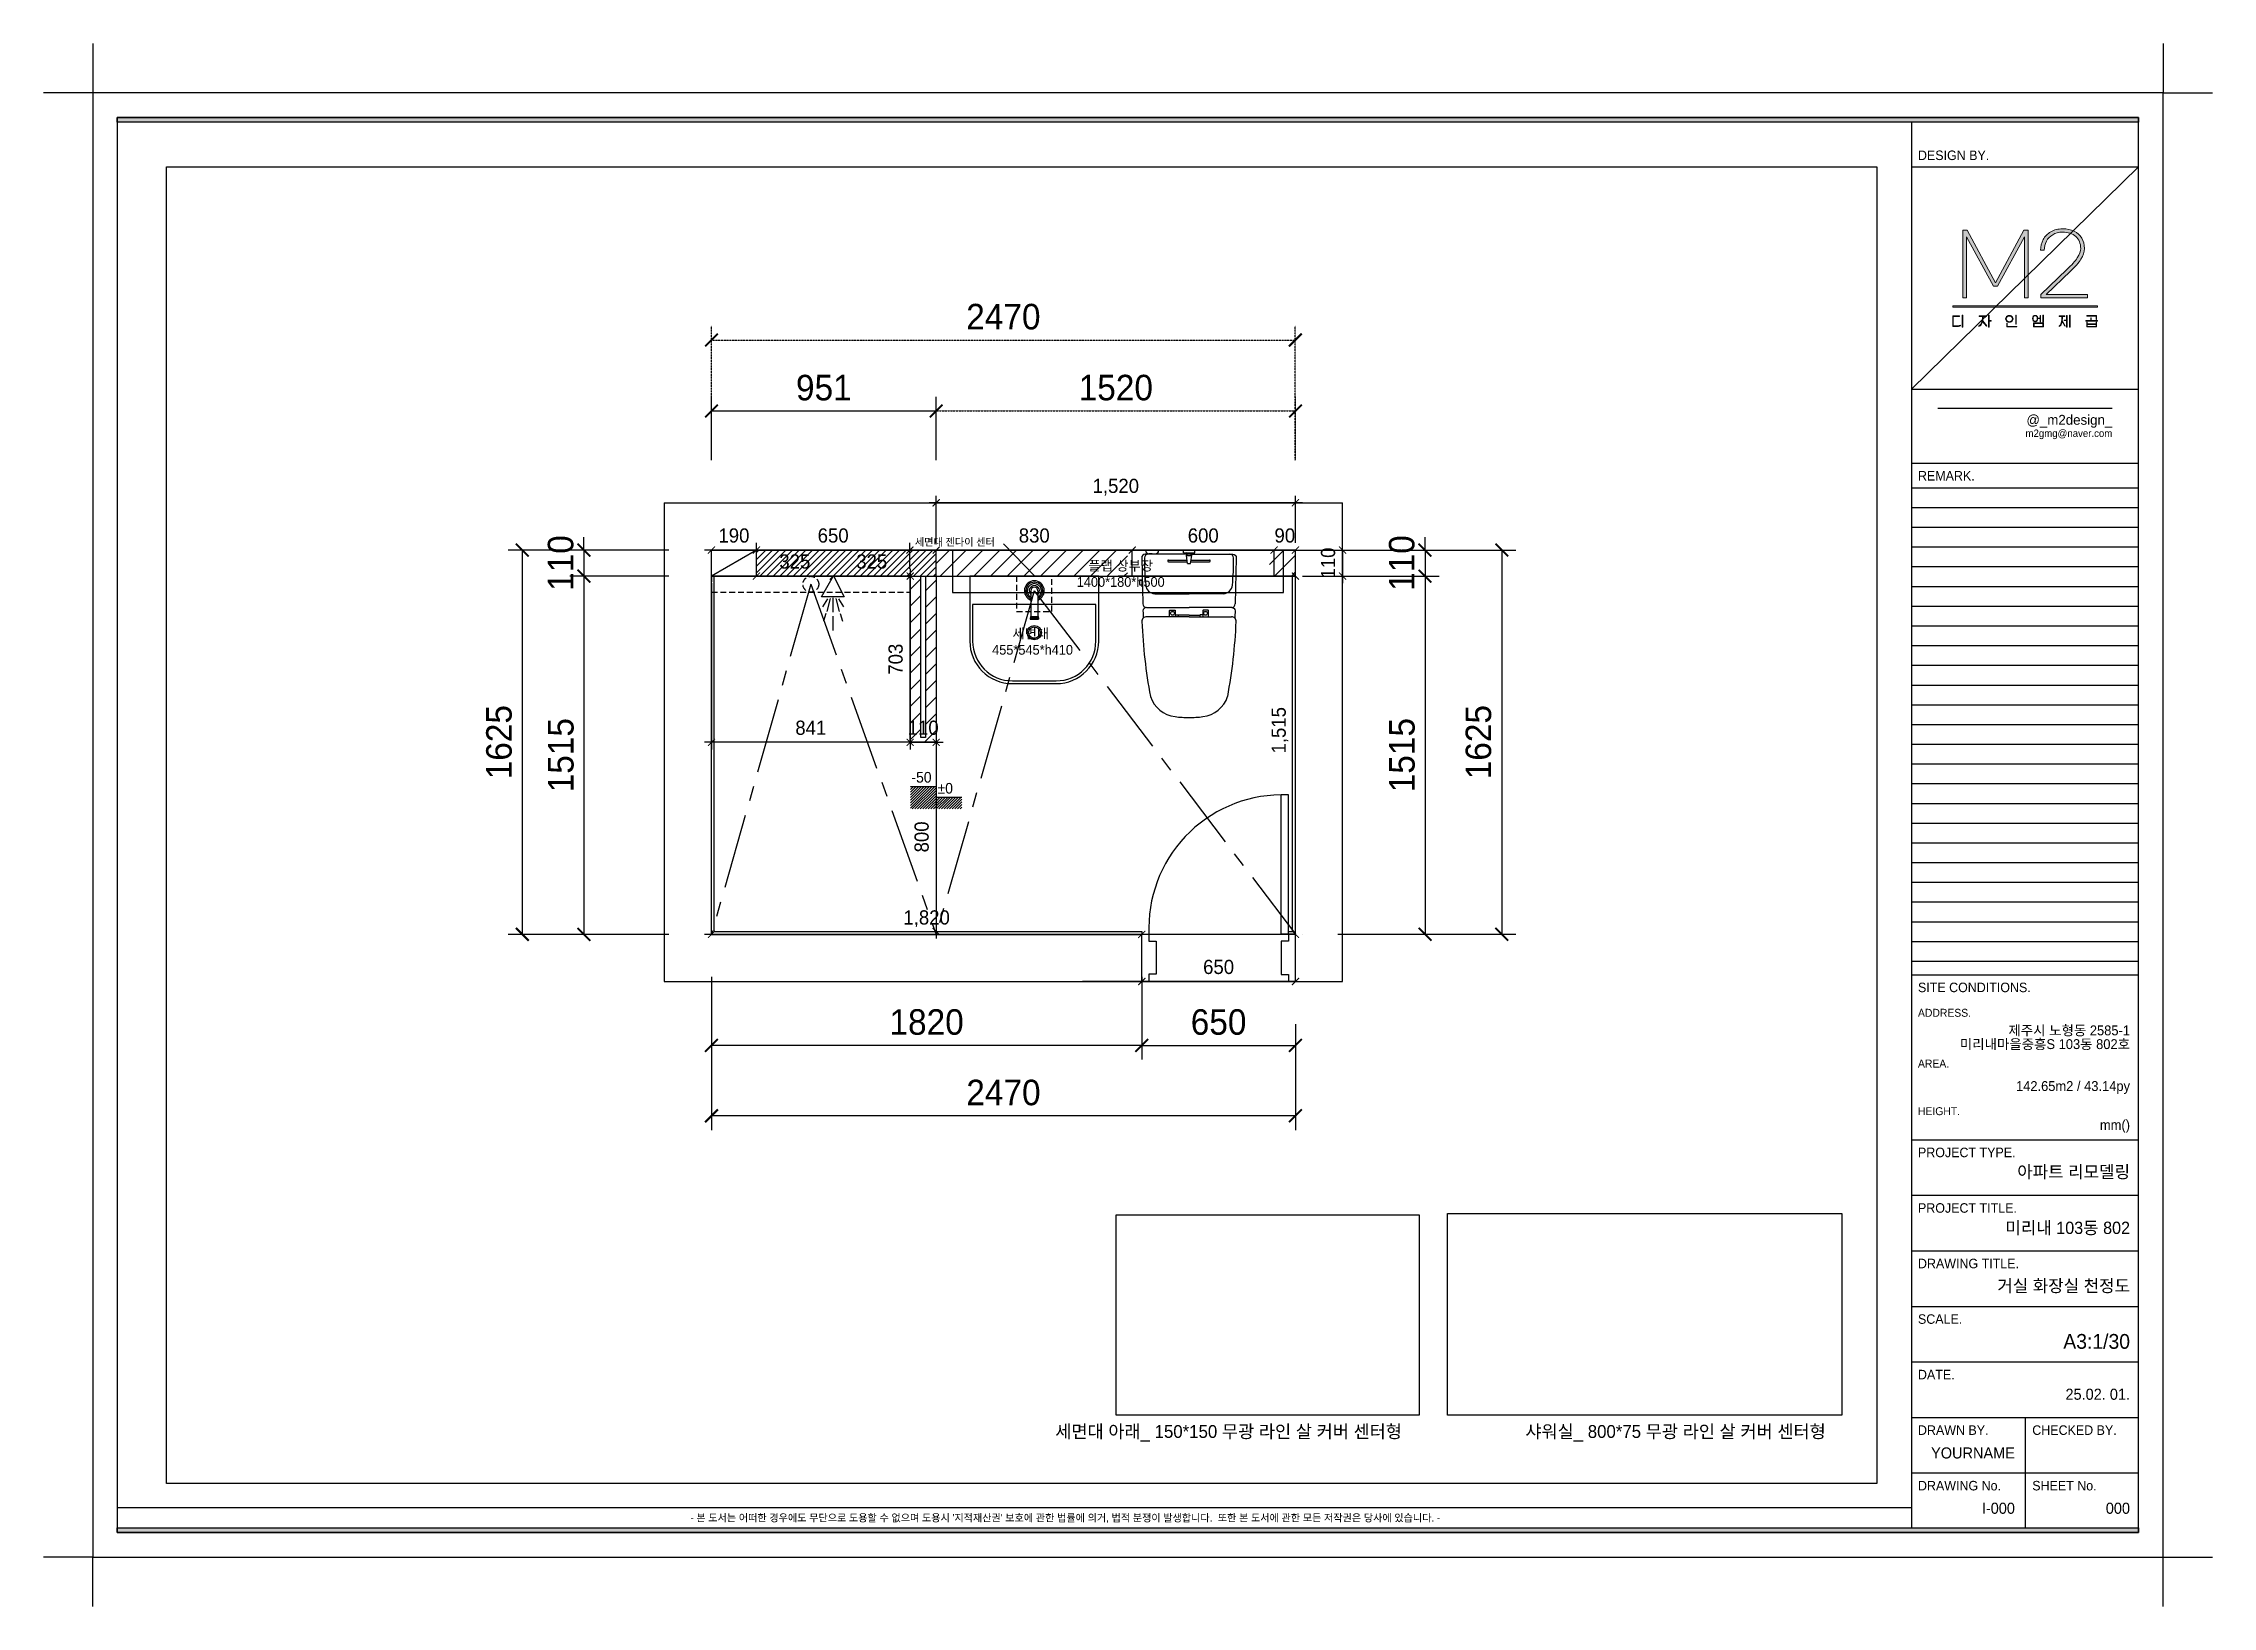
# Model space of a CAD drawing. Header units: millimetres. Extents: x 217202 to 745838, y -6815 to 171372.
# Drawn here: x 405280 to 414455, y 23708 to 30318 of the extents above; entities that cross this region are included whole.
import ezdxf
from ezdxf.enums import TextEntityAlignment as Align

# ---------------------------------------------------------------- set-up
doc = ezdxf.new("R2010")
doc.units = ezdxf.units.MM
doc.header["$PDMODE"] = 3
for name, pattern in [('CENTER', [50.8, 31.75, -6.35, 6.35, -6.35]), ('DASHED', [0.75, 0.5, -0.25]), ('HIDDEN', [0.375, 0.25, -0.125])]:
    doc.linetypes.add(name, pattern=pattern)
doc.layers.get('DEFPOINTS').update_dxf_attribs({"color": 248})
for name, color, linetype in [('0-ELC TEXT', 7, 'Continuous'), ('03-WAL NEW', 3, 'Continuous'), ('06-FUR', 6, 'Continuous'), ('06-LIGHT', 4, 'Continuous'), ('07-DIM', 5, 'Continuous'), ('_U+B808_U+C774_U+C5B4 2', 7, 'Continuous'), ('BATH', 4, 'Continuous'), ('C-WALL1', 2, 'Continuous'), ('CO-BATH', 6, 'Continuous'), ('FIN', 2, 'Continuous'), ('FORM(YOURNAME)-1', 1, 'Continuous'), ('FORM(YOURNAME)-11', 1, 'Continuous'), ('FUR', 8, 'DASHED'), ('HAT', 5, 'Continuous'), ('HL', 6, 'HIDDEN'), ('TOILET-1', 6, 'Continuous'), ('도면층4', 4, 'Continuous'), ('도면층5', 5, 'Continuous'), ('설비', 140, 'Continuous')]:
    doc.layers.add(name, color=color, linetype=linetype)
doc.styles.add('HY 울릉도 L', font='')
doc.styles.add('YOURNAME', font='HY울릉도M.TTF')
doc.styles.add('코레일둥고', font='Korail_Round_Gothic_Medium.ttf')
doc.styles.get('HY 울릉도 L').set_extended_font_data('HY울릉도L')
doc.dimstyles.new('30', dxfattribs={"dimscale": 30, "dimtxt": 2, "dimasz": 1, "dimexe": 1, "dimexo": 1, "dimgap": 1, "dimtad": 1, "dimdec": 0, "dimrnd": 0.05, "dimdsep": 46, "dimlunit": 6, "dimtxsty": 'HY 울릉도 L', "dimblk": 'ARCHTICK', "dimcen": 2.5, "dimdle": 1, "dimclrd": 133, "dimclre": 133, "dimclrt": 30, "dimadec": 0, "dimazin": 0, "dimtfac": 1, "dimtdec": 0, "dimtix": 1, "dimtmove": 2, "dimatfit": 3, "dimldrblk": 'ARCHTICK', "dimfxl": 1, "dimlwd": -1, "dimlwe": -1, "dimarcsym": 0})
doc.dimstyles.new('YOURNAME-60', dxfattribs={"dimscale": 60, "dimtxt": 1.8, "dimasz": 0.9, "dimexe": 1, "dimexo": 3, "dimgap": 0.7, "dimtad": 1, "dimdec": 0, "dimzin": 0, "dimdsep": 46, "dimtxsty": 'YOURNAME', "dimblk": 'ARCHTICK', "dimcen": 0, "dimclrd": 1, "dimclre": 1, "dimclrt": 7, "dimadec": 0, "dimazin": 0, "dimtfac": 1, "dimtdec": 0, "dimtix": 1, "dimtmove": 2, "dimatfit": 3, "dimldrblk": 'ARCHTICK', "dimfxl": 1, "dimtolj": 1, "dimtzin": 0, "dimarcsym": 0})
picture_1 = doc.add_image_def('image1.jpg', size_in_pixel=(861, 440))
picture_2 = doc.add_image_def('image2.jpg', size_in_pixel=(668, 442))

msp = doc.modelspace()

# ---------------------------------------------------------------- texts
at = {"layer": '0-ELC TEXT', "color": 240, "true_color": 0xed1f24, "insert": (408965.9, 28225.4), "char_height": 31.414, "attachment_point": 1, "style": '코레일둥고'}
msp.add_mtext_dynamic_manual_height_columns('{\\fGulim|b0|i0|c129|p50;세면대 젠다이 센터}', width=383.116, gutter_width=1748, heights=[0], dxfattribs=at)
at = {"layer": '0-ELC TEXT', "char_height": 41.241, "attachment_point": 1, "style": '코레일둥고'}
for s, insert in [('\\pxqc;{\\fGulim|b0|i0|c129|p50;플랩 상부장\\P1400*180*h500}', (409544.8, 28130.2)), ('\\pxqc;{\\fGulim|b0|i0|c129|p50;세면대\\P 455*545*h410}', (409164.5, 27843.2))]:
    msp.add_mtext_dynamic_manual_height_columns(s, width=583.253, gutter_width=2294.7, heights=[0], dxfattribs=dict(at, insert=insert))
at = {"layer": '도면층4', "style": '코레일둥고'}
for s, p in [('-50', (408951.3, 27192.3)), ('%%P0', (409061.8, 27145.8))]:
    msp.add_text(s, height=45, dxfattribs=at).set_placement(p)
at = {"layer": '설비', "color": 240, "style": '코레일둥고'}
for s, p in [('세면대 아래_ 150*150 무광 라인 살 커버 센터형', (409559.6, 24475.5)), ('샤워실_ 800*75 무광 라인 살 커버 센터형', (411548, 24475.5))]:
    msp.add_text(s, height=54.371, dxfattribs=at).set_placement(p, align=Align.TOP_LEFT)

# ---------------------------------------------------------------- blocks, each defined once
blk = doc.blocks.new('_ArchTick')
at = {"color": 0, "linetype": 'ByBlock', "const_width": 0.15}
blk.add_lwpolyline([(-0.5, -0.5), (0.5, 0.5)], dxfattribs=at)
blk = doc.blocks.new('*D322')
at = {"layer": 'DEFPOINTS', "color": 0, "transparency": 16777216}
for p in [(407305.5, 28175.7), (407905.5, 28175.7), (407905.5, 26550.7)]:
    blk.add_point(p, dxfattribs=at)
at = {"layer": 'HAT', "color": 1, "lineweight": -2, "transparency": 16777216}
for p, q in [((407725.5, 28175.7), (407245.5, 28175.7)), ((407305.5, 26550.7), (407305.5, 28175.7)), ((407725.5, 26550.7), (407245.5, 26550.7))]:
    blk.add_line(p, q, dxfattribs=at)
at = {"layer": 'HAT', "color": 1, "lineweight": -2, "transparency": 16777216, "xscale": 54, "yscale": 54, "zscale": 54}
for p, rotation in [((407305.5, 28175.7), 90), ((407305.5, 26550.7), 270)]:
    blk.add_blockref('_ArchTick', p, dxfattribs=dict(at, rotation=rotation))
at = {"layer": 'HAT', "color": 7, "transparency": 16777216, "insert": (407207.2, 27363.2), "char_height": 108, "attachment_point": 5, "rotation": 90, "style": 'YOURNAME'}
blk.add_mtext('\\A1;1625', dxfattribs=at)
blk = doc.blocks.new('*D323')
at = {"layer": 'DEFPOINTS', "color": 0, "transparency": 16777216}
for p in [(410575, 29063.9), (408105.5, 28375.7), (410575, 28375.7)]:
    blk.add_point(p, dxfattribs=at)
at = {"layer": 'FUR', "color": 1, "lineweight": -2, "transparency": 16777216}
for p, q in [((408105.5, 28555.7), (408105.5, 29123.9)), ((410575, 28555.7), (410575, 29123.9)), ((408105.5, 29063.9), (410575, 29063.9))]:
    blk.add_line(p, q, dxfattribs=at)
at = {"layer": 'FUR', "color": 1, "lineweight": -2, "transparency": 16777216, "xscale": 54, "yscale": 54, "zscale": 54, "rotation": 180}
blk.add_blockref('_ArchTick', (408105.5, 29063.9), dxfattribs=at)
at = {"layer": 'FUR', "color": 1, "lineweight": -2, "transparency": 16777216, "xscale": 54, "yscale": 54, "zscale": 54}
blk.add_blockref('_ArchTick', (410575, 29063.9), dxfattribs=at)
at = {"layer": 'FUR', "color": 7, "transparency": 16777216, "insert": (409340.2, 29162.1), "char_height": 108, "attachment_point": 5, "style": 'YOURNAME'}
blk.add_mtext('\\A1;2470', dxfattribs=at)
blk = doc.blocks.new('A$C4B2D31F0')
at = {"layer": 'FIN', "color": 4}
for p, q in [((185, 690.9), (20.4, 690.9)), ((37.2, 692.3), (24.7, 692.3)), ((37.2, 692.3), (49.7, 692.3)), ((200.9, 690.9), (365.5, 690.9)), ((12.6, 465.9), (192.9, 465.9)), ((47.7, 523.7), (192.9, 523.7)), ((338.2, 523.7), (192.9, 523.7)), ((373.3, 465.9), (192.9, 465.9)), ((192.9, 426.6), (13.7, 426.6)), ((192.9, 426.6), (372.2, 426.6))]:
    blk.add_line(p, q, dxfattribs=at)
for points in [[(20.4, 690.9), (7.9, 690.9, 0.421209), (-7.1, 675.5), (-2.4, 480.5, 0.001659)], [(365.5, 690.9), (378, 690.9, -0.421209), (392.9, 675.5), (388.3, 480.5, -0.001659)], [(12.6, 465.9, 0.371724), (-1.8, 451.2, 0.003515), (-1, 420.3, 0.320541)], [(373.3, 465.9, -0.371724), (387.7, 451.2, -0.003515), (386.9, 420.3, -0.320541)]]:
    blk.add_lwpolyline(points, format="xyb", dxfattribs=at)
for centre, radius, start, end in [((1004.3, 663.1), 1000, 179.31159, 185.94375), ((20.4, 674.9), 16, 90, 179.31159), ((24.7, 707.3), 15, 180, 270), ((49.7, 707.3), 15, 270, 0), ((365.5, 674.9), 16, 0.68841, 90), ((-618.4, 663.1), 1000, 354.05625, 0.68841), ((49.4, 563.7), 40, 185.94375, 267.51291), ((336.5, 563.7), 40, 272.48709, 354.05625), ((12.6, 480.9), 15, 181.36509, 270), ((373.3, 480.9), 15, 270, 358.63491), ((13.7, 406.6), 20, 90, 182.3333), ((2197.7, 495.6), 2205.9, 182.3333, 190.60807), ((-1811.8, 495.6), 2205.9, 349.39193, 357.6667), ((372.2, 406.6), 20, 357.6667, 90), ((148.7, 128.9), 125.5, 198.2964, 263.42408), ((192.9, 405.9), 405.9, 261.69926, 270), ((192.9, 405.9), 405.9, 270, 278.30074), ((237.2, 128.9), 125.5, 276.57592, 341.7036)]:
    blk.add_arc(centre, radius, start, end, dxfattribs=at)
at = {"layer": 'HL', "linetype": 'Continuous'}
for p, q in [((106.4, 666.3), (184.4, 666.3)), ((106.4, 659.3), (185.5, 659.3)), ((168.9, 697.3), (168.9, 707.3)), ((168.9, 697.3), (216.9, 697.3)), ((186, 692.5), (180.6, 697.3)), ((181.6, 685.5), (186, 692.5)), ((187, 651.2), (181.6, 685.5)), ((181.6, 685.5), (204.3, 685.5)), ((186, 692.5), (199.9, 692.5)), ((187, 651.2), (198.9, 651.2)), ((198.9, 651.2), (204.3, 685.5)), ((199.9, 692.5), (205.3, 697.3)), ((204.3, 685.5), (199.9, 692.5)), ((200.4, 659.3), (279.4, 659.3)), ((201.4, 666.3), (279.4, 666.3)), ((216.9, 697.3), (216.9, 707.3)), ((-16, 576.9), (-16, 564.8)), ((-12, 580.9), (-4.8, 580.9)), ((-12, 560.8), (-4.3, 560.8)), ((192.9, 433.7), (146.6, 433.7)), ((192.9, 433.7), (239.3, 433.7))]:
    blk.add_line(p, q, dxfattribs=at)
for points in [[(110.4, 426.6), (110.4, 450.8, -0.414214), (114.4, 454.8), (130.9, 454.8, -0.414214), (134.9, 450.8), (134.9, 435.2), (134.9, 426.6)], [(134.9, 435.2), (144.6, 435.2, -0.414214), (146.6, 433.2), (146.6, 426.6)], [(251, 435.2), (241.3, 435.2, 0.414214), (239.3, 433.2), (239.3, 426.6)], [(275.5, 426.6), (275.5, 450.8, 0.414214), (271.5, 454.8), (255, 454.8, 0.414214), (251, 450.8), (251, 435.2), (251, 426.6)]]:
    blk.add_lwpolyline(points, format="xyb", dxfattribs=at)
for centre in [(122.9, 440.9), (262.9, 440.9)]:
    blk.add_circle(centre, 8, dxfattribs=at)
for centre, radius, start, end in [((106.4, 662.8), 3.5, 90, 270), ((279.4, 662.8), 3.5, 270, 90), ((-12, 576.9), 4, 90, 180), ((-12, 564.8), 4, 180, 270)]:
    blk.add_arc(centre, radius, start, end, dxfattribs=at)
blk = doc.blocks.new('*D317')
at = {"layer": 'DEFPOINTS', "color": 0, "transparency": 16777216}
for p in [(407305.5, 28175.7), (408105.5, 28175.7), (408105.5, 26550.7)]:
    blk.add_point(p, dxfattribs=at)
at = {"layer": 'HAT', "color": 1, "lineweight": -2, "transparency": 16777216}
for p, q in [((407925.5, 28175.7), (407245.5, 28175.7)), ((407305.5, 26550.7), (407305.5, 28175.7)), ((407925.5, 26550.7), (407245.5, 26550.7))]:
    blk.add_line(p, q, dxfattribs=at)
at = {"layer": 'HAT', "color": 1, "lineweight": -2, "transparency": 16777216, "xscale": 54, "yscale": 54, "zscale": 54}
for p, rotation in [((407305.5, 28175.7), 90), ((407305.5, 26550.7), 270)]:
    blk.add_blockref('_ArchTick', p, dxfattribs=dict(at, rotation=rotation))
at = {"layer": 'HAT', "color": 7, "transparency": 16777216, "insert": (407207.2, 27363.2), "char_height": 108, "attachment_point": 5, "rotation": 90, "style": 'YOURNAME'}
blk.add_mtext('\\A1;1625', dxfattribs=at)
blk = doc.blocks.new('*D318')
at = {"layer": 'DEFPOINTS', "color": 0, "transparency": 16777216}
for p in [(410575, 29063.9), (408105.5, 28375.7), (410575, 28375.7)]:
    blk.add_point(p, dxfattribs=at)
at = {"layer": 'FUR', "color": 1, "lineweight": -2, "transparency": 16777216}
for p, q in [((408105.5, 28555.7), (408105.5, 29123.9)), ((410575, 28555.7), (410575, 29123.9)), ((408105.5, 29063.9), (410575, 29063.9))]:
    blk.add_line(p, q, dxfattribs=at)
at = {"layer": 'FUR', "color": 1, "lineweight": -2, "transparency": 16777216, "xscale": 54, "yscale": 54, "zscale": 54, "rotation": 180}
blk.add_blockref('_ArchTick', (408105.5, 29063.9), dxfattribs=at)
at = {"layer": 'FUR', "color": 1, "lineweight": -2, "transparency": 16777216, "xscale": 54, "yscale": 54, "zscale": 54}
blk.add_blockref('_ArchTick', (410575, 29063.9), dxfattribs=at)
at = {"layer": 'FUR', "color": 7, "transparency": 16777216, "insert": (409340.2, 29162.1), "char_height": 108, "attachment_point": 5, "style": 'YOURNAME'}
blk.add_mtext('\\A1;2470', dxfattribs=at)
blk = doc.blocks.new('AC-8')
at = {"layer": 'BATH'}
for p, q in [((-50.8, 54), (-0.1, 142.7)), ((-0.1, 142.7), (45.4, 54)), ((45.4, 54), (-50.8, 54)), ((-24.7, 46.5), (-46.3, 12.2)), ((-13.5, 47.3), (-27.7, -7.9)), ((-1.6, 49.5), (-1.6, -10.8)), ((10.4, 47.3), (24.5, -7.9)), ((21.6, 46.5), (43.2, 12.2)), ((-31.4, -16.2), (-41.1, -49)), ((-1.6, -27.3), (-1.6, -88.5)), ((28.3, -16.2), (38, -49))]:
    blk.add_line(p, q, dxfattribs=at)
blk = doc.blocks.new('*D319')
at = {"layer": 'DEFPOINTS', "color": 0, "transparency": 16777216}
for p in [(409056, 28763.9), (408105.5, 28375.7), (409056, 28375.7)]:
    blk.add_point(p, dxfattribs=at)
at = {"layer": 'HAT', "color": 1, "lineweight": -2, "transparency": 16777216}
for p, q in [((408105.5, 28555.7), (408105.5, 28823.9)), ((409056, 28555.7), (409056, 28823.9)), ((408105.5, 28763.9), (409056, 28763.9))]:
    blk.add_line(p, q, dxfattribs=at)
at = {"layer": 'HAT', "color": 1, "lineweight": -2, "transparency": 16777216, "xscale": 54, "yscale": 54, "zscale": 54, "rotation": 180}
blk.add_blockref('_ArchTick', (408105.5, 28763.9), dxfattribs=at)
at = {"layer": 'HAT', "color": 1, "lineweight": -2, "transparency": 16777216, "xscale": 54, "yscale": 54, "zscale": 54}
blk.add_blockref('_ArchTick', (409056, 28763.9), dxfattribs=at)
at = {"layer": 'HAT', "color": 7, "transparency": 16777216, "insert": (408580.7, 28862), "char_height": 108, "attachment_point": 5, "style": 'YOURNAME'}
blk.add_mtext('\\A1;951', dxfattribs=at)
blk = doc.blocks.new('*D320')
at = {"layer": 'DEFPOINTS', "color": 0, "transparency": 16777216}
for p in [(410575.5, 28763.9), (409056, 28375.7), (410575.5, 28375.7)]:
    blk.add_point(p, dxfattribs=at)
at = {"layer": 'FUR', "color": 1, "lineweight": -2, "transparency": 16777216}
for p, q in [((409056, 28555.7), (409056, 28823.9)), ((410575.5, 28555.7), (410575.5, 28823.9)), ((409056, 28763.9), (410575.5, 28763.9))]:
    blk.add_line(p, q, dxfattribs=at)
at = {"layer": 'FUR', "color": 1, "lineweight": -2, "transparency": 16777216, "xscale": 54, "yscale": 54, "zscale": 54, "rotation": 180}
blk.add_blockref('_ArchTick', (409056, 28763.9), dxfattribs=at)
at = {"layer": 'FUR', "color": 1, "lineweight": -2, "transparency": 16777216, "xscale": 54, "yscale": 54, "zscale": 54}
blk.add_blockref('_ArchTick', (410575.5, 28763.9), dxfattribs=at)
at = {"layer": 'FUR', "color": 7, "transparency": 16777216, "insert": (409815.7, 28862.1), "char_height": 108, "attachment_point": 5, "style": 'YOURNAME'}
blk.add_mtext('\\A1;1520', dxfattribs=at)
blk = doc.blocks.new('*D347')
at = {"layer": '06-FUR', "color": 133, "transparency": 16777216}
blk.add_line((408590.7, 28065.7), (408976, 28065.7), dxfattribs=at)
at = {"layer": 'DEFPOINTS', "color": 0, "transparency": 16777216}
for p in [(408620.7, 28065.7), (408946, 28065.7), (408946, 28065.7)]:
    blk.add_point(p, dxfattribs=at)
at = {"layer": '06-FUR', "color": 133, "transparency": 16777216, "xscale": 30, "yscale": 30, "zscale": 30, "rotation": 180}
blk.add_blockref('_ArchTick', (408620.7, 28065.7), dxfattribs=at)
at = {"layer": '06-FUR', "color": 133, "transparency": 16777216, "xscale": 30, "yscale": 30, "zscale": 30}
blk.add_blockref('_ArchTick', (408946, 28065.7), dxfattribs=at)
at = {"layer": '06-FUR', "color": 30, "transparency": 16777216, "insert": (408783.3, 28127), "char_height": 60, "attachment_point": 5, "style": 'HY 울릉도 L'}
blk.add_mtext('325', dxfattribs=at)
blk = doc.blocks.new('*D348')
at = {"layer": '06-FUR', "color": 133, "transparency": 16777216}
blk.add_line((408650.7, 28065.7), (408265.5, 28065.7), dxfattribs=at)
at = {"layer": 'DEFPOINTS', "color": 0, "transparency": 16777216}
for p in [(408295.5, 28065.7), (408295.5, 28065.7), (408620.7, 28065.7)]:
    blk.add_point(p, dxfattribs=at)
at = {"layer": '06-FUR', "color": 133, "transparency": 16777216, "xscale": 30, "yscale": 30, "zscale": 30, "rotation": 180}
blk.add_blockref('_ArchTick', (408295.5, 28065.7), dxfattribs=at)
at = {"layer": '06-FUR', "color": 133, "transparency": 16777216, "xscale": 30, "yscale": 30, "zscale": 30}
blk.add_blockref('_ArchTick', (408620.7, 28065.7), dxfattribs=at)
at = {"layer": '06-FUR', "color": 30, "transparency": 16777216, "insert": (408458.1, 28127), "char_height": 60, "attachment_point": 5, "style": 'HY 울릉도 L'}
blk.add_mtext('325', dxfattribs=at)
blk = doc.blocks.new('*D349')
at = {"layer": '06-FUR', "color": 133, "transparency": 16777216}
for p, q in [((408105.5, 28175.7), (408075.5, 28175.7)), ((408295.5, 28175.7), (408105.5, 28175.7)), ((408295.5, 28175.7), (408325.5, 28175.7))]:
    blk.add_line(p, q, dxfattribs=at)
at = {"layer": 'DEFPOINTS', "color": 0, "transparency": 16777216}
for p in [(408105.5, 28175.7), (408105.5, 28175.7), (408295.5, 28175.7)]:
    blk.add_point(p, dxfattribs=at)
at = {"layer": '06-FUR', "color": 133, "transparency": 16777216, "xscale": 30, "yscale": 30, "zscale": 30}
blk.add_blockref('_ArchTick', (408105.5, 28175.7), dxfattribs=at)
at = {"layer": '06-FUR', "color": 133, "transparency": 16777216, "xscale": 30, "yscale": 30, "zscale": 30, "rotation": 180}
blk.add_blockref('_ArchTick', (408295.5, 28175.7), dxfattribs=at)
at = {"layer": '06-FUR', "color": 30, "transparency": 16777216, "insert": (408200.5, 28237), "char_height": 60, "attachment_point": 5, "style": 'HY 울릉도 L'}
blk.add_mtext('190', dxfattribs=at)
blk = doc.blocks.new('*D350')
at = {"layer": '06-FUR', "color": 133, "transparency": 16777216}
for p, q in [((409056, 27392.7), (409056, 26532.7)), ((409086, 27362.7), (409086, 27362.7)), ((409086, 26562.7), (409086, 26562.7))]:
    blk.add_line(p, q, dxfattribs=at)
at = {"layer": 'DEFPOINTS', "color": 0, "transparency": 16777216}
for p in [(409056, 27362.7), (409056, 26562.7), (409056, 26562.7)]:
    blk.add_point(p, dxfattribs=at)
at = {"layer": '06-FUR', "color": 133, "transparency": 16777216, "xscale": 30, "yscale": 30, "zscale": 30}
for p, rotation in [((409056, 27362.7), 90), ((409056, 26562.7), 270)]:
    blk.add_blockref('_ArchTick', p, dxfattribs=dict(at, rotation=rotation))
at = {"layer": '06-FUR', "color": 30, "transparency": 16777216, "insert": (408994.7, 26962.7), "char_height": 60, "attachment_point": 5, "rotation": 90, "style": 'HY 울릉도 L'}
blk.add_mtext('800', dxfattribs=at)
blk = doc.blocks.new('*D351')
at = {"layer": '06-FUR', "color": 133, "transparency": 16777216}
blk.add_line((409855.5, 28175.7), (410515.5, 28175.7), dxfattribs=at)
at = {"layer": 'DEFPOINTS', "color": 0, "transparency": 16777216}
for p in [(409885.5, 28175.7), (410485.5, 28175.7), (410485.5, 28175.7)]:
    blk.add_point(p, dxfattribs=at)
at = {"layer": '06-FUR', "color": 133, "transparency": 16777216, "xscale": 30, "yscale": 30, "zscale": 30, "rotation": 180}
blk.add_blockref('_ArchTick', (409885.5, 28175.7), dxfattribs=at)
at = {"layer": '06-FUR', "color": 133, "transparency": 16777216, "xscale": 30, "yscale": 30, "zscale": 30}
blk.add_blockref('_ArchTick', (410485.5, 28175.7), dxfattribs=at)
at = {"layer": '06-FUR', "color": 30, "transparency": 16777216, "insert": (410185.5, 28237), "char_height": 60, "attachment_point": 5, "style": 'HY 울릉도 L'}
blk.add_mtext('600', dxfattribs=at)
blk = doc.blocks.new('*D352')
at = {"layer": '06-FUR', "color": 133, "transparency": 16777216}
for p, q in [((410485.5, 28175.7), (410455.5, 28175.7)), ((410485.5, 28175.7), (410575.5, 28175.7)), ((410575.5, 28175.7), (410605.5, 28175.7))]:
    blk.add_line(p, q, dxfattribs=at)
at = {"layer": 'DEFPOINTS', "color": 0, "transparency": 16777216}
for p in [(410485.5, 28175.7), (410575.5, 28175.7), (410575.5, 28175.7)]:
    blk.add_point(p, dxfattribs=at)
at = {"layer": '06-FUR', "color": 133, "transparency": 16777216, "xscale": 30, "yscale": 30, "zscale": 30}
blk.add_blockref('_ArchTick', (410485.5, 28175.7), dxfattribs=at)
at = {"layer": '06-FUR', "color": 133, "transparency": 16777216, "xscale": 30, "yscale": 30, "zscale": 30, "rotation": 180}
blk.add_blockref('_ArchTick', (410575.5, 28175.7), dxfattribs=at)
at = {"layer": '06-FUR', "color": 30, "transparency": 16777216, "insert": (410530.5, 28237), "char_height": 60, "attachment_point": 5, "style": 'HY 울릉도 L'}
blk.add_mtext('90', dxfattribs=at)
blk = doc.blocks.new('*D356')
at = {"layer": '06-FUR', "color": 133, "transparency": 16777216}
blk.add_line((409915.5, 28175.7), (409026, 28175.7), dxfattribs=at)
at = {"layer": 'DEFPOINTS', "color": 0, "transparency": 16777216}
for p in [(409056, 28175.7), (409056, 28175.7), (409885.5, 28175.7)]:
    blk.add_point(p, dxfattribs=at)
at = {"layer": '06-FUR', "color": 133, "transparency": 16777216, "xscale": 30, "yscale": 30, "zscale": 30, "rotation": 180}
blk.add_blockref('_ArchTick', (409056, 28175.7), dxfattribs=at)
at = {"layer": '06-FUR', "color": 133, "transparency": 16777216, "xscale": 30, "yscale": 30, "zscale": 30}
blk.add_blockref('_ArchTick', (409885.5, 28175.7), dxfattribs=at)
at = {"layer": '06-FUR', "color": 30, "transparency": 16777216, "insert": (409470.7, 28237), "char_height": 60, "attachment_point": 5, "style": 'HY 울릉도 L'}
blk.add_mtext('830', dxfattribs=at)
blk = doc.blocks.new('*D331')
at = {"layer": '06-FUR', "color": 133, "transparency": 16777216}
for p, q in [((410605.5, 28375.7), (409026, 28375.7)), ((409056, 28205.7), (409056, 28405.7)), ((410575.5, 28205.7), (410575.5, 28405.7))]:
    blk.add_line(p, q, dxfattribs=at)
at = {"layer": 'DEFPOINTS', "color": 0, "transparency": 16777216}
for p in [(409056, 28375.7), (409056, 28175.7), (410575.5, 28175.7)]:
    blk.add_point(p, dxfattribs=at)
at = {"layer": '06-FUR', "color": 133, "transparency": 16777216, "xscale": 30, "yscale": 30, "zscale": 30, "rotation": 180}
blk.add_blockref('_ArchTick', (409056, 28375.7), dxfattribs=at)
at = {"layer": '06-FUR', "color": 133, "transparency": 16777216, "xscale": 30, "yscale": 30, "zscale": 30}
blk.add_blockref('_ArchTick', (410575.5, 28375.7), dxfattribs=at)
at = {"layer": '06-FUR', "color": 30, "transparency": 16777216, "insert": (409815.7, 28441.6), "char_height": 60, "attachment_point": 5, "style": 'HY 울릉도 L'}
blk.add_mtext('1,520', dxfattribs=at)
blk = doc.blocks.new('*D358')
at = {"layer": '06-FUR', "color": 133, "transparency": 16777216}
for p, q in [((410605.5, 28175.7), (410805, 28175.7)), ((410775, 28175.7), (410775, 28205.7)), ((410775, 28175.7), (410775, 28065.7)), ((410605.5, 28065.7), (410805, 28065.7)), ((410775, 28065.7), (410775, 28035.7))]:
    blk.add_line(p, q, dxfattribs=at)
at = {"layer": 'DEFPOINTS', "color": 0, "transparency": 16777216}
for p in [(410575.5, 28175.7), (410575.5, 28065.7), (410775, 28065.7)]:
    blk.add_point(p, dxfattribs=at)
at = {"layer": '06-FUR', "color": 133, "transparency": 16777216, "xscale": 30, "yscale": 30, "zscale": 30}
for p, rotation in [((410775, 28175.7), 270), ((410775, 28065.7), 90)]:
    blk.add_blockref('_ArchTick', p, dxfattribs=dict(at, rotation=rotation))
at = {"layer": '06-FUR', "color": 30, "transparency": 16777216, "insert": (410713.8, 28120.7), "char_height": 60, "attachment_point": 5, "rotation": 90, "style": 'HY 울릉도 L'}
blk.add_mtext('110', dxfattribs=at)
blk = doc.blocks.new('*D353')
at = {"layer": '06-FUR', "color": 133, "transparency": 16777216}
for p, q in [((408946, 28095.7), (408946, 27332.7)), ((408976, 28065.7), (408976, 28065.7)), ((408976, 27362.7), (408976, 27362.7))]:
    blk.add_line(p, q, dxfattribs=at)
at = {"layer": 'DEFPOINTS', "color": 0, "transparency": 16777216}
for p in [(408946, 28065.7), (408946, 27362.7), (408946, 27362.7)]:
    blk.add_point(p, dxfattribs=at)
at = {"layer": '06-FUR', "color": 133, "transparency": 16777216, "xscale": 30, "yscale": 30, "zscale": 30}
for p, rotation in [((408946, 28065.7), 90), ((408946, 27362.7), 270)]:
    blk.add_blockref('_ArchTick', p, dxfattribs=dict(at, rotation=rotation))
at = {"layer": '06-FUR', "color": 30, "transparency": 16777216, "insert": (408884.6, 27714.2), "char_height": 60, "attachment_point": 5, "rotation": 90, "style": 'HY 울릉도 L'}
blk.add_mtext('703', dxfattribs=at)
blk = doc.blocks.new('*D330')
at = {"layer": '06-FUR', "color": 133, "transparency": 16777216}
for p, q in [((408946, 27362.7), (408916, 27362.7)), ((408946, 27392.7), (408946, 27392.7)), ((408946, 27362.7), (409056, 27362.7)), ((409056, 27392.7), (409056, 27392.7)), ((409056, 27362.7), (409086, 27362.7))]:
    blk.add_line(p, q, dxfattribs=at)
at = {"layer": 'DEFPOINTS', "color": 0, "transparency": 16777216}
for p in [(408946, 27362.7), (409056, 27362.7), (409056, 27362.7)]:
    blk.add_point(p, dxfattribs=at)
at = {"layer": '06-FUR', "color": 133, "transparency": 16777216, "xscale": 30, "yscale": 30, "zscale": 30}
blk.add_blockref('_ArchTick', (408946, 27362.7), dxfattribs=at)
at = {"layer": '06-FUR', "color": 133, "transparency": 16777216, "xscale": 30, "yscale": 30, "zscale": 30, "rotation": 180}
blk.add_blockref('_ArchTick', (409056, 27362.7), dxfattribs=at)
at = {"layer": '06-FUR', "color": 30, "transparency": 16777216, "insert": (409001, 27424), "char_height": 60, "attachment_point": 5, "style": 'HY 울릉도 L'}
blk.add_mtext('110', dxfattribs=at)
blk = doc.blocks.new('*D354')
at = {"layer": '06-FUR', "color": 133, "transparency": 16777216}
blk.add_line((409895.5, 26351.2), (410605.5, 26351.2), dxfattribs=at)
at = {"layer": 'DEFPOINTS', "color": 0, "transparency": 16777216}
for p in [(409925.5, 26351.2), (410575.5, 26351.2), (410575.5, 26351.2)]:
    blk.add_point(p, dxfattribs=at)
at = {"layer": '06-FUR', "color": 133, "transparency": 16777216, "xscale": 30, "yscale": 30, "zscale": 30, "rotation": 180}
blk.add_blockref('_ArchTick', (409925.5, 26351.2), dxfattribs=at)
at = {"layer": '06-FUR', "color": 133, "transparency": 16777216, "xscale": 30, "yscale": 30, "zscale": 30}
blk.add_blockref('_ArchTick', (410575.5, 26351.2), dxfattribs=at)
at = {"layer": '06-FUR', "color": 30, "transparency": 16777216, "insert": (410250.5, 26412.5), "char_height": 60, "attachment_point": 5, "style": 'HY 울릉도 L'}
blk.add_mtext('650', dxfattribs=at)
blk = doc.blocks.new('*D355')
at = {"layer": '06-FUR', "color": 133, "transparency": 16777216}
blk.add_line((409955.5, 26550.7), (408075.5, 26550.7), dxfattribs=at)
at = {"layer": 'DEFPOINTS', "color": 0, "transparency": 16777216}
for p in [(408105.5, 26550.7), (408105.5, 26550.7), (409925.5, 26550.7)]:
    blk.add_point(p, dxfattribs=at)
at = {"layer": '06-FUR', "color": 133, "transparency": 16777216, "xscale": 30, "yscale": 30, "zscale": 30}
for p, rotation in [((408105.5, 26550.7), 180.0000000002396), ((409925.5, 26550.7), 2.395683651457148e-10)]:
    blk.add_blockref('_ArchTick', p, dxfattribs=dict(at, rotation=rotation))
at = {"layer": '06-FUR', "color": 30, "transparency": 16777216, "insert": (409015.5, 26616.6), "char_height": 60, "attachment_point": 5, "style": 'HY 울릉도 L'}
blk.add_mtext('1,820', dxfattribs=at)
blk = doc.blocks.new('*D357')
at = {"layer": '06-FUR', "color": 133, "transparency": 16777216}
for p, q in [((410575.5, 26521.2), (410575.5, 28095.7)), ((410605.5, 28065.7), (410605.5, 28065.7)), ((410605.5, 26551.2), (410605.5, 26551.2))]:
    blk.add_line(p, q, dxfattribs=at)
at = {"layer": 'DEFPOINTS', "color": 0, "transparency": 16777216}
for p in [(410575.5, 28065.7), (410575.5, 28065.7), (410575.5, 26551.2)]:
    blk.add_point(p, dxfattribs=at)
at = {"layer": '06-FUR', "color": 133, "transparency": 16777216, "xscale": 30, "yscale": 30, "zscale": 30}
for p, rotation in [((410575.5, 28065.7), 90), ((410575.5, 26551.2), 270)]:
    blk.add_blockref('_ArchTick', p, dxfattribs=dict(at, rotation=rotation))
at = {"layer": '06-FUR', "color": 30, "transparency": 16777216, "insert": (410510.2, 27413.7), "char_height": 60, "attachment_point": 5, "rotation": 90, "style": 'HY 울릉도 L'}
blk.add_mtext('1,515', dxfattribs=at)
blk = doc.blocks.new('block 34')
at = {"layer": '_U+B808_U+C774_U+C5B4 2'}
h = blk.add_hatch(color=35, dxfattribs=at)
h.dxf.hatch_style = 2
h.paths.add_polyline_path([(674.6, -105.53), (675.73, -105.53), (683.42, -119.69), (691.1, -105.53), (692.22, -105.53), (692.22, -123.82), (691.22, -123.82), (691.22, -107.31), (683.97, -120.67), (682.84, -120.67), (675.59, -107.31), (675.59, -123.82), (674.6, -123.82)])
h = blk.add_hatch(color=35, dxfattribs=at)
h.dxf.hatch_style = 2
edge = h.paths.add_edge_path()
edge.add_spline(control_points=[(704.68, -105.78), (705.57, -106.21), (706.25, -106.83), (706.73, -107.63), (707.21, -108.43), (707.45, -109.38), (707.45, -110.46), (707.45, -111.43), (707.14, -112.39), (706.53, -113.34), (705.92, -114.29), (704.98, -115.38), (703.7, -116.62), (703.7, -116.62), (697.12, -122.91), (697.12, -122.91), (697.12, -122.91), (708.26, -122.91), (708.26, -122.91), (708.26, -122.91), (708.26, -123.82), (708.26, -123.82), (708.26, -123.82), (695.66, -123.82), (695.66, -123.82), (695.66, -123.82), (695.66, -122.91), (695.66, -122.91), (695.66, -122.91), (702.73, -116.15), (702.73, -116.15), (703.99, -114.93), (704.93, -113.86), (705.54, -112.95), (706.15, -112.03), (706.45, -111.2), (706.45, -110.46), (706.45, -109.07), (706.01, -107.98), (705.12, -107.2), (704.23, -106.42), (703.05, -106.03), (701.57, -106.03), (700.53, -106.03), (699.64, -106.26), (698.89, -106.71), (698.15, -107.15), (697.57, -107.75), (697.18, -108.5), (696.79, -109.25), (696.59, -110.06), (696.59, -110.94), (696.59, -110.94), (695.59, -110.94), (695.59, -110.94), (695.59, -109.89), (695.83, -108.93), (696.3, -108.05), (696.77, -107.17), (697.46, -106.46), (698.36, -105.93), (699.26, -105.4), (700.33, -105.13), (701.57, -105.13), (702.76, -105.13), (703.79, -105.35), (704.68, -105.78)], knot_values=[0, 0, 0, 0, 1, 1, 1, 2, 2, 2, 3, 3, 3, 4, 4, 4, 5, 5, 5, 6, 6, 6, 7, 7, 7, 8, 8, 8, 9, 9, 9, 10, 10, 10, 11, 11, 11, 12, 12, 12, 13, 13, 13, 14, 14, 14, 15, 15, 15, 16, 16, 16, 17, 17, 17, 18, 18, 18, 19, 19, 19, 20, 20, 20, 21, 21, 21, 22, 22, 22, 22], degree=3, periodic=0)
at = {"layer": '_U+B808_U+C774_U+C5B4 2', "lineweight": 0}
blk.add_lwpolyline([(674.6, -105.53), (675.73, -105.53), (683.42, -119.69), (691.1, -105.53), (692.22, -105.53), (692.22, -123.82), (691.22, -123.82), (691.22, -107.31), (683.97, -120.67), (682.84, -120.67), (675.59, -107.31), (675.59, -123.82), (674.6, -123.82), (674.6, -105.53)], dxfattribs=at)
blk.add_open_spline([(704.68, -105.78), (705.57, -106.21), (706.25, -106.83), (706.73, -107.63), (707.21, -108.43), (707.45, -109.38), (707.45, -110.46), (707.45, -111.43), (707.14, -112.39), (706.53, -113.34), (705.92, -114.29), (704.98, -115.38), (703.7, -116.62), (703.7, -116.62), (697.12, -122.91), (697.12, -122.91), (697.12, -122.91), (708.26, -122.91), (708.26, -122.91), (708.26, -122.91), (708.26, -123.82), (708.26, -123.82), (708.26, -123.82), (695.66, -123.82), (695.66, -123.82), (695.66, -123.82), (695.66, -122.91), (695.66, -122.91), (695.66, -122.91), (702.73, -116.15), (702.73, -116.15), (703.99, -114.93), (704.93, -113.86), (705.54, -112.95), (706.15, -112.03), (706.45, -111.2), (706.45, -110.46), (706.45, -109.07), (706.01, -107.98), (705.12, -107.2), (704.23, -106.42), (703.05, -106.03), (701.57, -106.03), (700.53, -106.03), (699.64, -106.26), (698.89, -106.71), (698.15, -107.15), (697.57, -107.75), (697.18, -108.5), (696.79, -109.25), (696.59, -110.06), (696.59, -110.94), (696.59, -110.94), (695.59, -110.94), (695.59, -110.94), (695.59, -109.89), (695.83, -108.93), (696.3, -108.05), (696.77, -107.17), (697.46, -106.46), (698.36, -105.93), (699.26, -105.4), (700.33, -105.13), (701.57, -105.13), (702.76, -105.13), (703.79, -105.35), (704.68, -105.78)], degree=3, knots=[0, 0, 0, 0, 1, 1, 1, 2, 2, 2, 3, 3, 3, 4, 4, 4, 5, 5, 5, 6, 6, 6, 7, 7, 7, 8, 8, 8, 9, 9, 9, 10, 10, 10, 11, 11, 11, 12, 12, 12, 13, 13, 13, 14, 14, 14, 15, 15, 15, 16, 16, 16, 17, 17, 17, 18, 18, 18, 19, 19, 19, 20, 20, 20, 21, 21, 21, 22, 22, 22, 22], dxfattribs=at)
blk = doc.blocks.new('block 35')
at = {"layer": '_U+B808_U+C774_U+C5B4 2'}
h = blk.add_hatch(color=35, dxfattribs=at)
h.dxf.hatch_style = 2
edge = h.paths.add_edge_path()
edge.add_spline(control_points=[(673.72, -128.8), (673.72, -128.8), (672, -128.8), (672, -128.8), (672, -128.8), (672, -131.36), (672, -131.36), (672, -131.36), (673.14, -131.36), (673.14, -131.36), (673.29, -131.36), (673.44, -131.34), (673.6, -131.31), (673.75, -131.28), (673.88, -131.24), (673.98, -131.2), (673.98, -131.2), (673.98, -131.35), (673.98, -131.35), (673.88, -131.4), (673.75, -131.44), (673.6, -131.47), (673.45, -131.49), (673.3, -131.51), (673.14, -131.51), (673.14, -131.51), (671.83, -131.51), (671.83, -131.51), (671.83, -131.51), (671.83, -128.65), (671.83, -128.65), (671.83, -128.65), (673.72, -128.65), (673.72, -128.65), (673.72, -128.65), (673.72, -128.8), (673.72, -128.8)], knot_values=[0, 0, 0, 0, 1, 1, 1, 2, 2, 2, 3, 3, 3, 4, 4, 4, 5, 5, 5, 6, 6, 6, 7, 7, 7, 8, 8, 8, 9, 9, 9, 10, 10, 10, 11, 11, 11, 12, 12, 12, 12], degree=3, periodic=0)
h.paths.add_polyline_path([(674.54, -131.73), (674.38, -131.74), (674.38, -128.5), (674.54, -128.5)])
h = blk.add_hatch(color=35, dxfattribs=at)
h.dxf.hatch_style = 2
edge = h.paths.add_edge_path()
edge.add_spline(control_points=[(679.96, -130.01), (679.96, -130.01), (681.09, -131.37), (681.09, -131.37), (681.09, -131.37), (680.96, -131.47), (680.96, -131.47), (680.96, -131.47), (679.92, -130.19), (679.92, -130.19), (679.82, -130.57), (679.69, -130.87), (679.52, -131.09), (679.35, -131.32), (679.14, -131.46), (678.9, -131.51), (678.9, -131.51), (678.9, -131.36), (678.9, -131.36), (679.11, -131.3), (679.3, -131.16), (679.45, -130.93), (679.6, -130.7), (679.71, -130.39), (679.79, -130.03), (679.86, -129.66), (679.91, -129.25), (679.91, -128.8), (679.91, -128.8), (678.97, -128.8), (678.97, -128.8), (678.97, -128.8), (678.97, -128.65), (678.97, -128.65), (678.97, -128.65), (681, -128.65), (681, -128.65), (681, -128.65), (681, -128.8), (681, -128.8), (681, -128.8), (680.07, -128.8), (680.07, -128.8), (680.06, -129.26), (680.03, -129.66), (679.96, -130.01)], knot_values=[0, 0, 0, 0, 1, 1, 1, 2, 2, 2, 3, 3, 3, 4, 4, 4, 5, 5, 5, 6, 6, 6, 7, 7, 7, 8, 8, 8, 9, 9, 9, 10, 10, 10, 11, 11, 11, 12, 12, 12, 13, 13, 13, 14, 14, 14, 15, 15, 15, 15], degree=3, periodic=0)
h.paths.add_polyline_path([(682.21, -130.06), (681.69, -130.06), (681.69, -131.73), (681.54, -131.73), (681.54, -128.5), (681.69, -128.5), (681.69, -129.92), (682.21, -129.92)])
h = blk.add_hatch(color=35, dxfattribs=at)
h.dxf.hatch_style = 2
edge = h.paths.add_edge_path()
edge.add_spline(control_points=[(687.69, -128.68), (687.84, -128.76), (687.95, -128.87), (688.03, -129.01), (688.11, -129.15), (688.15, -129.3), (688.15, -129.47), (688.15, -129.64), (688.11, -129.8), (688.03, -129.94), (687.95, -130.08), (687.84, -130.19), (687.69, -130.27), (687.54, -130.35), (687.36, -130.39), (687.15, -130.39), (686.95, -130.39), (686.77, -130.35), (686.62, -130.27), (686.47, -130.19), (686.36, -130.08), (686.28, -129.94), (686.2, -129.8), (686.16, -129.64), (686.16, -129.47), (686.16, -129.3), (686.2, -129.15), (686.28, -129.01), (686.36, -128.87), (686.47, -128.76), (686.62, -128.68), (686.77, -128.6), (686.95, -128.56), (687.15, -128.56), (687.36, -128.56), (687.54, -128.6), (687.69, -128.68)], knot_values=[0, 0, 0, 0, 1, 1, 1, 2, 2, 2, 3, 3, 3, 4, 4, 4, 5, 5, 5, 6, 6, 6, 7, 7, 7, 8, 8, 8, 9, 9, 9, 10, 10, 10, 11, 11, 11, 12, 12, 12, 12], degree=3, periodic=0)
edge = h.paths.add_edge_path()
edge.add_spline(control_points=[(686.72, -128.79), (686.59, -128.86), (686.49, -128.95), (686.43, -129.07), (686.36, -129.18), (686.32, -129.32), (686.32, -129.47), (686.32, -129.63), (686.36, -129.76), (686.43, -129.88), (686.49, -130), (686.59, -130.09), (686.72, -130.15), (686.84, -130.22), (686.99, -130.25), (687.15, -130.25), (687.32, -130.25), (687.46, -130.22), (687.59, -130.15), (687.72, -130.09), (687.81, -130), (687.88, -129.88), (687.95, -129.76), (687.98, -129.63), (687.98, -129.47), (687.98, -129.32), (687.95, -129.18), (687.88, -129.07), (687.81, -128.95), (687.72, -128.86), (687.59, -128.79), (687.46, -128.73), (687.32, -128.7), (687.15, -128.7), (686.99, -128.7), (686.84, -128.73), (686.72, -128.79)], knot_values=[0, 0, 0, 0, 1, 1, 1, 2, 2, 2, 3, 3, 3, 4, 4, 4, 5, 5, 5, 6, 6, 6, 7, 7, 7, 8, 8, 8, 9, 9, 9, 10, 10, 10, 11, 11, 11, 12, 12, 12, 12], degree=3, periodic=0)
h.paths.add_polyline_path([(686.6, -131.51), (689.15, -131.51), (689.15, -131.66), (686.44, -131.66), (686.44, -130.66), (686.6, -130.66)])
h.paths.add_polyline_path([(689.03, -130.91), (688.87, -130.91), (688.87, -128.5), (689.03, -128.5)])
h = blk.add_hatch(color=35, dxfattribs=at)
h.dxf.hatch_style = 2
edge = h.paths.add_edge_path()
edge.add_spline(control_points=[(694.67, -130), (694.55, -130.16), (694.37, -130.23), (694.14, -130.23), (693.91, -130.23), (693.73, -130.16), (693.61, -130), (693.48, -129.84), (693.42, -129.64), (693.42, -129.39), (693.42, -129.14), (693.48, -128.94), (693.61, -128.78), (693.73, -128.62), (693.91, -128.54), (694.14, -128.54), (694.35, -128.54), (694.51, -128.61), (694.63, -128.74), (694.75, -128.87), (694.83, -129.04), (694.85, -129.25), (694.85, -129.25), (695.45, -129.25), (695.45, -129.25), (695.45, -129.25), (695.45, -128.52), (695.45, -128.52), (695.45, -128.52), (695.61, -128.52), (695.61, -128.52), (695.61, -128.52), (695.61, -130.29), (695.61, -130.29), (695.61, -130.29), (695.45, -130.29), (695.45, -130.29), (695.45, -130.29), (695.45, -129.4), (695.45, -129.4), (695.45, -129.4), (694.86, -129.4), (694.86, -129.4), (694.85, -129.64), (694.79, -129.85), (694.67, -130)], knot_values=[0, 0, 0, 0, 1, 1, 1, 2, 2, 2, 3, 3, 3, 4, 4, 4, 5, 5, 5, 6, 6, 6, 7, 7, 7, 8, 8, 8, 9, 9, 9, 10, 10, 10, 11, 11, 11, 12, 12, 12, 13, 13, 13, 14, 14, 14, 15, 15, 15, 15], degree=3, periodic=0)
edge = h.paths.add_edge_path()
edge.add_spline(control_points=[(693.73, -129.9), (693.83, -130.03), (693.97, -130.09), (694.14, -130.09), (694.31, -130.09), (694.45, -130.03), (694.55, -129.9), (694.65, -129.78), (694.7, -129.61), (694.7, -129.39), (694.7, -129.17), (694.65, -129), (694.55, -128.87), (694.45, -128.75), (694.31, -128.69), (694.14, -128.69), (693.97, -128.69), (693.83, -128.75), (693.73, -128.87), (693.63, -129), (693.58, -129.17), (693.58, -129.39), (693.58, -129.61), (693.63, -129.78), (693.73, -129.9)], knot_values=[0, 0, 0, 0, 1, 1, 1, 2, 2, 2, 3, 3, 3, 4, 4, 4, 5, 5, 5, 6, 6, 6, 7, 7, 7, 8, 8, 8, 8], degree=3, periodic=0)
h.paths.add_polyline_path([(693.69, -130.55), (696.36, -130.55), (696.36, -131.66), (693.69, -131.66)])
h.paths.add_polyline_path([(693.85, -131.51), (696.2, -131.51), (696.2, -130.7), (693.85, -130.7)])
h.paths.add_polyline_path([(696.36, -128.5), (696.36, -130.32), (696.2, -130.32), (696.2, -128.5)])
h = blk.add_hatch(color=35, dxfattribs=at)
h.dxf.hatch_style = 2
edge = h.paths.add_edge_path()
edge.add_spline(control_points=[(701.46, -129.93), (701.46, -129.93), (702.28, -131.39), (702.28, -131.39), (702.28, -131.39), (702.15, -131.47), (702.15, -131.47), (702.15, -131.47), (701.43, -130.17), (701.43, -130.17), (701.3, -130.94), (701.03, -131.39), (700.63, -131.51), (700.63, -131.51), (700.63, -131.35), (700.63, -131.35), (700.88, -131.26), (701.06, -130.99), (701.18, -130.55), (701.3, -130.1), (701.37, -129.52), (701.37, -128.8), (701.37, -128.8), (700.67, -128.8), (700.67, -128.8), (700.67, -128.8), (700.67, -128.65), (700.67, -128.65), (700.67, -128.65), (702.19, -128.65), (702.19, -128.65), (702.19, -128.65), (702.19, -128.8), (702.19, -128.8), (702.19, -128.8), (701.53, -128.8), (701.53, -128.8), (701.52, -129.25), (701.5, -129.63), (701.46, -129.93)], knot_values=[0, 0, 0, 0, 1, 1, 1, 2, 2, 2, 3, 3, 3, 4, 4, 4, 5, 5, 5, 6, 6, 6, 7, 7, 7, 8, 8, 8, 9, 9, 9, 10, 10, 10, 11, 11, 11, 12, 12, 12, 13, 13, 13, 13], degree=3, periodic=0)
h.paths.add_polyline_path([(702.59, -128.52), (702.75, -128.52), (702.75, -131.68), (702.59, -131.68), (702.59, -129.95), (702, -129.95), (702, -129.8), (702.59, -129.8)])
h.paths.add_polyline_path([(703.61, -128.5), (703.61, -131.73), (703.45, -131.73), (703.45, -128.5)])
h = blk.add_hatch(color=35, dxfattribs=at)
h.dxf.hatch_style = 2
h.paths.add_polyline_path([(711.02, -129.93), (711.02, -130.07), (707.82, -130.07), (707.82, -129.93), (709.16, -129.93), (709.16, -129.2), (709.32, -129.2), (709.32, -129.93)])
h.paths.add_polyline_path([(710.61, -128.72), (708.07, -128.72), (708.07, -128.57), (710.77, -128.57), (710.77, -129.64), (710.61, -129.64)])
h.paths.add_polyline_path([(710.61, -130.36), (710.77, -130.36), (710.77, -131.66), (708.08, -131.66), (708.08, -130.36), (708.24, -130.36), (708.24, -130.83), (710.61, -130.83)])
h.paths.add_polyline_path([(710.61, -131.52), (710.61, -130.97), (708.24, -130.97), (708.24, -131.52)])
at = {"layer": '_U+B808_U+C774_U+C5B4 2', "lineweight": 0}
for points in [[(674.54, -131.73), (674.38, -131.74), (674.38, -128.5), (674.54, -128.5), (674.54, -131.73)], [(682.21, -130.06), (681.69, -130.06), (681.69, -131.73), (681.54, -131.73), (681.54, -128.5), (681.69, -128.5), (681.69, -129.92), (682.21, -129.92), (682.21, -130.06)], [(689.03, -130.91), (688.87, -130.91), (688.87, -128.5), (689.03, -128.5), (689.03, -130.91)], [(696.36, -128.5), (696.36, -130.32), (696.2, -130.32), (696.2, -128.5), (696.36, -128.5)], [(702.59, -128.52), (702.75, -128.52), (702.75, -131.68), (702.59, -131.68), (702.59, -129.95), (702, -129.95), (702, -129.8), (702.59, -129.8), (702.59, -128.52)], [(703.61, -128.5), (703.61, -131.73), (703.45, -131.73), (703.45, -128.5), (703.61, -128.5)], [(710.61, -128.72), (708.07, -128.72), (708.07, -128.57), (710.77, -128.57), (710.77, -129.64), (710.61, -129.64), (710.61, -128.72)], [(686.6, -131.51), (689.15, -131.51), (689.15, -131.66), (686.44, -131.66), (686.44, -130.66), (686.6, -130.66), (686.6, -131.51)], [(693.69, -130.55), (696.36, -130.55), (696.36, -131.66), (693.69, -131.66), (693.69, -130.55)], [(693.85, -131.51), (696.2, -131.51), (696.2, -130.7), (693.85, -130.7), (693.85, -131.51)], [(711.02, -129.93), (711.02, -130.07), (707.82, -130.07), (707.82, -129.93), (709.16, -129.93), (709.16, -129.2), (709.32, -129.2), (709.32, -129.93), (711.02, -129.93)], [(710.61, -130.36), (710.77, -130.36), (710.77, -131.66), (708.08, -131.66), (708.08, -130.36), (708.24, -130.36), (708.24, -130.83), (710.61, -130.83), (710.61, -130.36)], [(710.61, -131.52), (710.61, -130.97), (708.24, -130.97), (708.24, -131.52), (710.61, -131.52)]]:
    blk.add_lwpolyline(points, dxfattribs=at)
for points, knots in [([(673.72, -128.8), (673.72, -128.8), (672, -128.8), (672, -128.8), (672, -128.8), (672, -131.36), (672, -131.36), (672, -131.36), (673.14, -131.36), (673.14, -131.36), (673.29, -131.36), (673.44, -131.34), (673.6, -131.31), (673.75, -131.28), (673.88, -131.24), (673.98, -131.2), (673.98, -131.2), (673.98, -131.35), (673.98, -131.35), (673.88, -131.4), (673.75, -131.44), (673.6, -131.47), (673.45, -131.49), (673.3, -131.51), (673.14, -131.51), (673.14, -131.51), (671.83, -131.51), (671.83, -131.51), (671.83, -131.51), (671.83, -128.65), (671.83, -128.65), (671.83, -128.65), (673.72, -128.65), (673.72, -128.65), (673.72, -128.65), (673.72, -128.8), (673.72, -128.8)], [0, 0, 0, 0, 1, 1, 1, 2, 2, 2, 3, 3, 3, 4, 4, 4, 5, 5, 5, 6, 6, 6, 7, 7, 7, 8, 8, 8, 9, 9, 9, 10, 10, 10, 11, 11, 11, 12, 12, 12, 12]), ([(679.96, -130.01), (679.96, -130.01), (681.09, -131.37), (681.09, -131.37), (681.09, -131.37), (680.96, -131.47), (680.96, -131.47), (680.96, -131.47), (679.92, -130.19), (679.92, -130.19), (679.82, -130.57), (679.69, -130.87), (679.52, -131.09), (679.35, -131.32), (679.14, -131.46), (678.9, -131.51), (678.9, -131.51), (678.9, -131.36), (678.9, -131.36), (679.11, -131.3), (679.3, -131.16), (679.45, -130.93), (679.6, -130.7), (679.71, -130.39), (679.79, -130.03), (679.86, -129.66), (679.91, -129.25), (679.91, -128.8), (679.91, -128.8), (678.97, -128.8), (678.97, -128.8), (678.97, -128.8), (678.97, -128.65), (678.97, -128.65), (678.97, -128.65), (681, -128.65), (681, -128.65), (681, -128.65), (681, -128.8), (681, -128.8), (681, -128.8), (680.07, -128.8), (680.07, -128.8), (680.06, -129.26), (680.03, -129.66), (679.96, -130.01)], [0, 0, 0, 0, 1, 1, 1, 2, 2, 2, 3, 3, 3, 4, 4, 4, 5, 5, 5, 6, 6, 6, 7, 7, 7, 8, 8, 8, 9, 9, 9, 10, 10, 10, 11, 11, 11, 12, 12, 12, 13, 13, 13, 14, 14, 14, 15, 15, 15, 15]), ([(687.69, -128.68), (687.84, -128.76), (687.95, -128.87), (688.03, -129.01), (688.11, -129.15), (688.15, -129.3), (688.15, -129.47), (688.15, -129.64), (688.11, -129.8), (688.03, -129.94), (687.95, -130.08), (687.84, -130.19), (687.69, -130.27), (687.54, -130.35), (687.36, -130.39), (687.15, -130.39), (686.95, -130.39), (686.77, -130.35), (686.62, -130.27), (686.47, -130.19), (686.36, -130.08), (686.28, -129.94), (686.2, -129.8), (686.16, -129.64), (686.16, -129.47), (686.16, -129.3), (686.2, -129.15), (686.28, -129.01), (686.36, -128.87), (686.47, -128.76), (686.62, -128.68), (686.77, -128.6), (686.95, -128.56), (687.15, -128.56), (687.36, -128.56), (687.54, -128.6), (687.69, -128.68)], [0, 0, 0, 0, 1, 1, 1, 2, 2, 2, 3, 3, 3, 4, 4, 4, 5, 5, 5, 6, 6, 6, 7, 7, 7, 8, 8, 8, 9, 9, 9, 10, 10, 10, 11, 11, 11, 12, 12, 12, 12]), ([(686.72, -128.79), (686.59, -128.86), (686.49, -128.95), (686.43, -129.07), (686.36, -129.18), (686.32, -129.32), (686.32, -129.47), (686.32, -129.63), (686.36, -129.76), (686.43, -129.88), (686.49, -130), (686.59, -130.09), (686.72, -130.15), (686.84, -130.22), (686.99, -130.25), (687.15, -130.25), (687.32, -130.25), (687.46, -130.22), (687.59, -130.15), (687.72, -130.09), (687.81, -130), (687.88, -129.88), (687.95, -129.76), (687.98, -129.63), (687.98, -129.47), (687.98, -129.32), (687.95, -129.18), (687.88, -129.07), (687.81, -128.95), (687.72, -128.86), (687.59, -128.79), (687.46, -128.73), (687.32, -128.7), (687.15, -128.7), (686.99, -128.7), (686.84, -128.73), (686.72, -128.79)], [0, 0, 0, 0, 1, 1, 1, 2, 2, 2, 3, 3, 3, 4, 4, 4, 5, 5, 5, 6, 6, 6, 7, 7, 7, 8, 8, 8, 9, 9, 9, 10, 10, 10, 11, 11, 11, 12, 12, 12, 12]), ([(694.67, -130), (694.55, -130.16), (694.37, -130.23), (694.14, -130.23), (693.91, -130.23), (693.73, -130.16), (693.61, -130), (693.48, -129.84), (693.42, -129.64), (693.42, -129.39), (693.42, -129.14), (693.48, -128.94), (693.61, -128.78), (693.73, -128.62), (693.91, -128.54), (694.14, -128.54), (694.35, -128.54), (694.51, -128.61), (694.63, -128.74), (694.75, -128.87), (694.83, -129.04), (694.85, -129.25), (694.85, -129.25), (695.45, -129.25), (695.45, -129.25), (695.45, -129.25), (695.45, -128.52), (695.45, -128.52), (695.45, -128.52), (695.61, -128.52), (695.61, -128.52), (695.61, -128.52), (695.61, -130.29), (695.61, -130.29), (695.61, -130.29), (695.45, -130.29), (695.45, -130.29), (695.45, -130.29), (695.45, -129.4), (695.45, -129.4), (695.45, -129.4), (694.86, -129.4), (694.86, -129.4), (694.85, -129.64), (694.79, -129.85), (694.67, -130)], [0, 0, 0, 0, 1, 1, 1, 2, 2, 2, 3, 3, 3, 4, 4, 4, 5, 5, 5, 6, 6, 6, 7, 7, 7, 8, 8, 8, 9, 9, 9, 10, 10, 10, 11, 11, 11, 12, 12, 12, 13, 13, 13, 14, 14, 14, 15, 15, 15, 15]), ([(693.73, -129.9), (693.83, -130.03), (693.97, -130.09), (694.14, -130.09), (694.31, -130.09), (694.45, -130.03), (694.55, -129.9), (694.65, -129.78), (694.7, -129.61), (694.7, -129.39), (694.7, -129.17), (694.65, -129), (694.55, -128.87), (694.45, -128.75), (694.31, -128.69), (694.14, -128.69), (693.97, -128.69), (693.83, -128.75), (693.73, -128.87), (693.63, -129), (693.58, -129.17), (693.58, -129.39), (693.58, -129.61), (693.63, -129.78), (693.73, -129.9)], [0, 0, 0, 0, 1, 1, 1, 2, 2, 2, 3, 3, 3, 4, 4, 4, 5, 5, 5, 6, 6, 6, 7, 7, 7, 8, 8, 8, 8]), ([(701.46, -129.93), (701.46, -129.93), (702.28, -131.39), (702.28, -131.39), (702.28, -131.39), (702.15, -131.47), (702.15, -131.47), (702.15, -131.47), (701.43, -130.17), (701.43, -130.17), (701.3, -130.94), (701.03, -131.39), (700.63, -131.51), (700.63, -131.51), (700.63, -131.35), (700.63, -131.35), (700.88, -131.26), (701.06, -130.99), (701.18, -130.55), (701.3, -130.1), (701.37, -129.52), (701.37, -128.8), (701.37, -128.8), (700.67, -128.8), (700.67, -128.8), (700.67, -128.8), (700.67, -128.65), (700.67, -128.65), (700.67, -128.65), (702.19, -128.65), (702.19, -128.65), (702.19, -128.65), (702.19, -128.8), (702.19, -128.8), (702.19, -128.8), (701.53, -128.8), (701.53, -128.8), (701.52, -129.25), (701.5, -129.63), (701.46, -129.93)], [0, 0, 0, 0, 1, 1, 1, 2, 2, 2, 3, 3, 3, 4, 4, 4, 5, 5, 5, 6, 6, 6, 7, 7, 7, 8, 8, 8, 9, 9, 9, 10, 10, 10, 11, 11, 11, 12, 12, 12, 13, 13, 13, 13])]:
    blk.add_open_spline(points, degree=3, knots=knots, dxfattribs=at)
blk = doc.blocks.new('block 33')
at = {"layer": '_U+B808_U+C774_U+C5B4 2'}
for name in ['block 34', 'block 35']:
    blk.add_blockref(name, (0, 0), dxfattribs=at)
blk = doc.blocks.new('block 32')
at = {"layer": '_U+B808_U+C774_U+C5B4 2'}
h = blk.add_hatch(color=35, dxfattribs=at)
h.dxf.hatch_style = 2
h.paths.add_polyline_path([(711.02, -126.32), (671.83, -126.32), (671.83, -125.91), (711.02, -125.91)])
at = {"layer": '_U+B808_U+C774_U+C5B4 2', "lineweight": 0}
blk.add_lwpolyline([(711.02, -126.32), (671.83, -126.32), (671.83, -125.91), (711.02, -125.91), (711.02, -126.32)], dxfattribs=at)
at = {"layer": '_U+B808_U+C774_U+C5B4 2'}
blk.add_blockref('block 33', (0, 0), dxfattribs=at)
blk = doc.blocks.new('FORM-ELEVATION')
at = {"layer": 'FORM(YOURNAME)-11'}
h = blk.add_hatch(color=256, dxfattribs=at)
h.dxf.hatch_style = 1
h.paths.add_polyline_path([(-10309, 35708), (71691, 35708), (71691, 35508), (-10309, 35508)])
h.paths.add_polyline_path([(-10309, -21492), (71691, -21492), (71691, -21692), (-10309, -21692)])
at = {"layer": 'DEFPOINTS', "color": 158}
for p, q in [((62481, 35508), (62481, -21492)), ((62481, 33708), (71691, 33708)), ((62481, 24686), (71691, 33708)), ((62481, 24686), (71691, 24686)), ((62481, 20686), (71691, 20686)), ((62481, 19886), (71691, 19886)), ((62481, 19086), (71691, 19086)), ((62481, 18286), (71691, 18286)), ((62481, 17486), (71691, 17486)), ((62481, 16686), (71691, 16686)), ((62481, 15886), (71691, 15886)), ((62481, 15086), (71691, 15086)), ((62481, 14286), (71691, 14286)), ((62481, 13486), (71691, 13486)), ((62481, 12686), (71691, 12686)), ((62481, 11886), (71691, 11886)), ((62481, 11086), (71691, 11086)), ((62481, 10286), (71691, 10286)), ((62481, 9486), (71691, 9486)), ((62481, 8686), (71691, 8686)), ((62481, 7886), (71691, 7886)), ((62481, 7086), (71691, 7086)), ((62481, 6286), (71691, 6286)), ((62481, 5486), (71691, 5486)), ((62481, 4686), (71691, 4686)), ((62481, 3886), (71691, 3886)), ((62481, 3086), (71691, 3086)), ((62481, 2286), (71691, 2286)), ((62481, 1486), (71691, 1486)), ((62481, -20692), (-10309, -20692))]:
    blk.add_line(p, q, dxfattribs=at)
at = {"layer": 'DEFPOINTS', "color": 1}
for points in [[(-11309, 38708), (-11309, 36708), (-13309, 36708)], [(72691, 38708), (72691, 36708), (74691, 36708)], [(-11309, -24692), (-11309, -22692), (-13309, -22692)], [(72691, -24692), (72691, -22692), (74691, -22692)]]:
    blk.add_lwpolyline(points, dxfattribs=at)
at = {"layer": 'DEFPOINTS', "color": 158}
for points in [[(-10309, -21692), (71691, -21692), (71691, 35708), (-10309, 35708)], [(-8309, 33708), (61071, 33708), (61071, -19692), (-8309, -19692)]]:
    blk.add_lwpolyline(points, close=True, dxfattribs=at)
at = {"layer": 'FORM(YOURNAME)-11', "color": 251}
blk.add_line((63550, 23916), (70622, 23916), dxfattribs=at)
at = {"layer": 'FORM(YOURNAME)-11', "color": 14}
for p, q in [((62481, 21686), (71691, 21686)), ((62481, 937), (71691, 937)), ((62481, -5756), (71691, -5756)), ((62481, -8009), (71691, -8009)), ((62481, -10261), (71691, -10261)), ((62481, -12514), (71691, -12514)), ((62481, -14766), (71691, -14766)), ((62481, -17019), (71691, -17019)), ((67086, -17019), (67086, -21492)), ((62481, -19271), (71691, -19271))]:
    blk.add_line(p, q, dxfattribs=at)
at = {"layer": 'FORM(YOURNAME)-11', "color": 250}
blk.add_lwpolyline([(-11309, -22692), (72691, -22692), (72691, 36708), (-11309, 36708)], close=True, dxfattribs=at)
at = {"layer": 'FORM(YOURNAME)-11'}
for points in [[(-10309, 35708), (71691, 35708), (71691, 35508), (-10309, 35508)], [(-10309, -21492), (71691, -21492), (71691, -21692), (-10309, -21692)]]:
    blk.add_lwpolyline(points, close=True, dxfattribs=at)
at = {"layer": '_U+B808_U+C774_U+C5B4 2', "xscale": 150, "yscale": 150, "zscale": 150}
blk.add_blockref('block 32', (-36628, 46957), dxfattribs=at)
at = {"layer": 'FORM(YOURNAME)-11', "color": 14, "style": 'YOURNAME'}
for s, height, p in [('DESIGN BY.', 386.1, (62739, 34170)), ('REMARK.', 386.1, (62739, 21172)), ('SITE CONDITIONS.', 386.14, (62739, 422)), ('PROJECT TYPE.', 386.14, (62739, -6271)), ('PROJECT TITLE.', 386.14, (62739, -8524)), ('DRAWING TITLE.', 386.14, (62739, -10776)), ('SCALE.', 386.1, (62739, -13029)), ('DATE.', 386.1, (62739, -15281)), ('DRAWN BY.', 386.1, (62739, -17534)), ('CHECKED BY.', 386.14, (67376, -17534)), ('DRAWING No.', 386.14, (62739, -19786)), ('SHEET No.', 386.1, (67376, -19786))]:
    blk.add_text(s, height=height, dxfattribs=at).set_placement(p, align=Align.MIDDLE_LEFT)
for s, height, width, p in [('m2gmg@naver.com', 300, 0.995, (70622, 22747)), ('@_m2design_', 400, 1.03, (70622, 23242))]:
    blk.add_text(s, height=height, dxfattribs=dict(at, width=width)).set_placement(p, align=Align.RIGHT)
at = {"layer": 'FORM(YOURNAME)-11', "color": 251, "style": 'YOURNAME'}
for s, p in [('ADDRESS.', (62739, -608)), ('AREA.', (62739, -2667)), ('HEIGHT.', (62739, -4598))]:
    blk.add_text(s, height=321.8, dxfattribs=at).set_placement(p, align=Align.MIDDLE_LEFT)
at = {"layer": 'FORM(YOURNAME)-11', "color": 1, "style": 'YOURNAME'}
blk.add_text("- 본 도서는 어떠한 경우에도 무단으로 도용할 수 없으며 도용시 '지적재산권' 보호에 관한 법률에 의거, 법적 분쟁이 발생합니다.  또한 본 도서에 관한 모든 저작권은 당사에 있습니다. -", height=300, dxfattribs=at).set_placement((28146, -21092), align=Align.MIDDLE_CENTER)
at = {"layer": 'FORM(YOURNAME)-11', "color": 3, "style": 'YOURNAME'}
for tag, height, p in [('2', 450, (71041, -1863)), ('1', 450, (71041, -1219)), ('3', 450, (71041, -3150)), ('4', 450, (71041, -5081)), ('5', 515, (71041, -7398)), ('6', 515, (71041, -9650)), ('7', 515, (71041, -11903)), ('8', 515, (71041, -14155)), ('9', 515, (71041, -16408)), ('10', 515, (66791, -18596)), ('11', 515, (71041, -18660)), ('12', 515, (66791, -20848)), ('13', 515, (71041, -20848))]:
    blk.add_attdef(tag, text='', height=height, dxfattribs=at).set_placement(p, align=Align.MIDDLE_RIGHT)
blk = doc.blocks.new('*D402')
at = {"layer": 'DEFPOINTS', "color": 0, "transparency": 16777216}
for p in [(408105.5, 26550.7), (409925.5, 26550.7), (408105.5, 26081.1)]:
    blk.add_point(p, dxfattribs=at)
at = {"layer": 'TOILET-1', "color": 1, "lineweight": -2, "transparency": 16777216}
for p, q in [((408105.5, 26370.7), (408105.5, 26021.1)), ((409925.5, 26370.7), (409925.5, 26021.1)), ((409925.5, 26081.1), (408105.5, 26081.1))]:
    blk.add_line(p, q, dxfattribs=at)
at = {"layer": 'TOILET-1', "color": 1, "lineweight": -2, "transparency": 16777216, "xscale": 54, "yscale": 54, "zscale": 54, "rotation": 180}
blk.add_blockref('_ArchTick', (408105.5, 26081.1), dxfattribs=at)
at = {"layer": 'TOILET-1', "color": 1, "lineweight": -2, "transparency": 16777216, "xscale": 54, "yscale": 54, "zscale": 54}
blk.add_blockref('_ArchTick', (409925.5, 26081.1), dxfattribs=at)
at = {"layer": 'TOILET-1', "color": 7, "transparency": 16777216, "insert": (409015.5, 26179.3), "char_height": 108, "attachment_point": 5, "style": 'YOURNAME'}
blk.add_mtext('\\A1;1820', dxfattribs=at)
blk = doc.blocks.new('*D403')
at = {"layer": 'DEFPOINTS', "color": 0, "transparency": 16777216}
for p in [(409925.5, 26351.2), (410575.5, 26351.2), (410575.5, 26081.1)]:
    blk.add_point(p, dxfattribs=at)
at = {"layer": 'TOILET-1', "color": 1, "lineweight": -2, "transparency": 16777216}
for p, q in [((409925.5, 26171.2), (409925.5, 26021.1)), ((410575.5, 26171.2), (410575.5, 26021.1)), ((409925.5, 26081.1), (410575.5, 26081.1))]:
    blk.add_line(p, q, dxfattribs=at)
at = {"layer": 'TOILET-1', "color": 1, "lineweight": -2, "transparency": 16777216, "xscale": 54, "yscale": 54, "zscale": 54, "rotation": 180}
blk.add_blockref('_ArchTick', (409925.5, 26081.1), dxfattribs=at)
at = {"layer": 'TOILET-1', "color": 1, "lineweight": -2, "transparency": 16777216, "xscale": 54, "yscale": 54, "zscale": 54}
blk.add_blockref('_ArchTick', (410575.5, 26081.1), dxfattribs=at)
at = {"layer": 'TOILET-1', "color": 7, "transparency": 16777216, "insert": (410250.5, 26179.3), "char_height": 108, "attachment_point": 5, "style": 'YOURNAME'}
blk.add_mtext('\\A1;650', dxfattribs=at)
blk = doc.blocks.new('*D481')
at = {"layer": '06-FUR', "color": 133, "transparency": 16777216}
for p, q in [((408975, 28175.7), (408265.5, 28175.7)), ((408295.5, 28095.7), (408295.5, 28205.7)), ((408945, 28095.7), (408945, 28205.7))]:
    blk.add_line(p, q, dxfattribs=at)
at = {"layer": 'DEFPOINTS', "color": 0, "transparency": 16777216}
for p in [(408295.5, 28175.7), (408295.5, 28065.7), (408945, 28065.7)]:
    blk.add_point(p, dxfattribs=at)
at = {"layer": '06-FUR', "color": 133, "transparency": 16777216, "xscale": 30, "yscale": 30, "zscale": 30, "rotation": 180}
blk.add_blockref('_ArchTick', (408295.5, 28175.7), dxfattribs=at)
at = {"layer": '06-FUR', "color": 133, "transparency": 16777216, "xscale": 30, "yscale": 30, "zscale": 30}
blk.add_blockref('_ArchTick', (408945, 28175.7), dxfattribs=at)
at = {"layer": '06-FUR', "color": 30, "transparency": 16777216, "insert": (408620.2, 28237), "char_height": 60, "attachment_point": 5, "style": 'HY 울릉도 L'}
blk.add_mtext('650', dxfattribs=at)
blk = doc.blocks.new('*D482')
at = {"layer": 'C-WALL1', "color": 1, "lineweight": -2, "transparency": 16777216}
for p, q in [((410755.5, 28175.7), (411508.4, 28175.7)), ((411448.4, 28175.7), (411448.4, 26551.2)), ((410755.5, 26551.2), (411508.4, 26551.2))]:
    blk.add_line(p, q, dxfattribs=at)
at = {"layer": 'DEFPOINTS', "color": 0, "transparency": 16777216}
for p in [(410575.5, 28175.7), (410575.5, 26551.2), (411448.4, 26551.2)]:
    blk.add_point(p, dxfattribs=at)
at = {"layer": 'C-WALL1', "color": 1, "lineweight": -2, "transparency": 16777216, "xscale": 54, "yscale": 54, "zscale": 54}
for p, rotation in [((411448.4, 28175.7), 90), ((411448.4, 26551.2), 270)]:
    blk.add_blockref('_ArchTick', p, dxfattribs=dict(at, rotation=rotation))
at = {"layer": 'C-WALL1', "color": 7, "transparency": 16777216, "insert": (411350.1, 27363.4), "char_height": 108, "attachment_point": 5, "rotation": 90, "style": 'YOURNAME'}
blk.add_mtext('\\A1;1625', dxfattribs=at)
blk = doc.blocks.new('*D483')
at = {"layer": 'C-WALL1', "color": 1, "lineweight": -2, "transparency": 16777216}
for p, q in [((410755.5, 28175.7), (411183.7, 28175.7)), ((411123.7, 28175.7), (411123.7, 28229.7)), ((411123.7, 28175.7), (411123.7, 28065.7)), ((410755.5, 28065.7), (411183.7, 28065.7)), ((411123.7, 28065.7), (411123.7, 28011.7))]:
    blk.add_line(p, q, dxfattribs=at)
at = {"layer": 'DEFPOINTS', "color": 0, "transparency": 16777216}
for p in [(410575.5, 28175.7), (410575.5, 28065.7), (411123.7, 28065.7)]:
    blk.add_point(p, dxfattribs=at)
at = {"layer": 'C-WALL1', "color": 1, "lineweight": -2, "transparency": 16777216, "xscale": 54, "yscale": 54, "zscale": 54}
for p, rotation in [((411123.7, 28175.7), 270), ((411123.7, 28065.7), 90)]:
    blk.add_blockref('_ArchTick', p, dxfattribs=dict(at, rotation=rotation))
at = {"layer": 'C-WALL1', "color": 7, "transparency": 16777216, "insert": (411025.6, 28120.7), "char_height": 108, "attachment_point": 5, "rotation": 90, "style": 'YOURNAME'}
blk.add_mtext('\\A1;110', dxfattribs=at)
blk = doc.blocks.new('*D484')
at = {"layer": 'C-WALL1', "color": 1, "lineweight": -2, "transparency": 16777216}
for p, q in [((410755.5, 28065.7), (411183.7, 28065.7)), ((411123.7, 28065.7), (411123.7, 26551.2)), ((410755.5, 26551.2), (411183.7, 26551.2))]:
    blk.add_line(p, q, dxfattribs=at)
at = {"layer": 'DEFPOINTS', "color": 0, "transparency": 16777216}
for p in [(410575.5, 28065.7), (410575.5, 26551.2), (411123.7, 26551.2)]:
    blk.add_point(p, dxfattribs=at)
at = {"layer": 'C-WALL1', "color": 1, "lineweight": -2, "transparency": 16777216, "xscale": 54, "yscale": 54, "zscale": 54}
for p, rotation in [((411123.7, 28065.7), 90), ((411123.7, 26551.2), 270)]:
    blk.add_blockref('_ArchTick', p, dxfattribs=dict(at, rotation=rotation))
at = {"layer": 'C-WALL1', "color": 7, "transparency": 16777216, "insert": (411026.6, 27308.4), "char_height": 108, "attachment_point": 5, "rotation": 90, "style": 'YOURNAME'}
blk.add_mtext('\\A1;1515', dxfattribs=at)
blk = doc.blocks.new('*D485')
at = {"layer": 'C-WALL1', "color": 1, "lineweight": -2, "transparency": 16777216}
for p, q in [((408105.5, 26171.2), (408105.5, 25723.1)), ((410575.5, 26171.2), (410575.5, 25723.1)), ((410575.5, 25783.1), (408105.5, 25783.1))]:
    blk.add_line(p, q, dxfattribs=at)
at = {"layer": 'DEFPOINTS', "color": 0, "transparency": 16777216}
for p in [(408105.5, 26351.2), (410575.5, 26351.2), (408105.5, 25783.1)]:
    blk.add_point(p, dxfattribs=at)
at = {"layer": 'C-WALL1', "color": 1, "lineweight": -2, "transparency": 16777216, "xscale": 54, "yscale": 54, "zscale": 54, "rotation": 180}
blk.add_blockref('_ArchTick', (408105.5, 25783.1), dxfattribs=at)
at = {"layer": 'C-WALL1', "color": 1, "lineweight": -2, "transparency": 16777216, "xscale": 54, "yscale": 54, "zscale": 54}
blk.add_blockref('_ArchTick', (410575.5, 25783.1), dxfattribs=at)
at = {"layer": 'C-WALL1', "color": 7, "transparency": 16777216, "insert": (409340.5, 25881.2), "char_height": 108, "attachment_point": 5, "style": 'YOURNAME'}
blk.add_mtext('\\A1;2470', dxfattribs=at)
blk = doc.blocks.new('*D486')
at = {"layer": 'C-WALL1', "color": 1, "lineweight": -2, "transparency": 16777216}
for p, q in [((407925.5, 28175.7), (407506.1, 28175.7)), ((407566.1, 28175.7), (407566.1, 28229.7)), ((407566.1, 28175.7), (407566.1, 28065.7)), ((407925.5, 28065.7), (407506.1, 28065.7)), ((407566.1, 28065.7), (407566.1, 28011.7))]:
    blk.add_line(p, q, dxfattribs=at)
at = {"layer": 'DEFPOINTS', "color": 0, "transparency": 16777216}
for p in [(408105.5, 28175.7), (407566.1, 28065.7), (408105.5, 28065.7)]:
    blk.add_point(p, dxfattribs=at)
at = {"layer": 'C-WALL1', "color": 1, "lineweight": -2, "transparency": 16777216, "xscale": 54, "yscale": 54, "zscale": 54}
for p, rotation in [((407566.1, 28175.7), 270), ((407566.1, 28065.7), 90)]:
    blk.add_blockref('_ArchTick', p, dxfattribs=dict(at, rotation=rotation))
at = {"layer": 'C-WALL1', "color": 7, "transparency": 16777216, "insert": (407467.9, 28120.7), "char_height": 108, "attachment_point": 5, "rotation": 90, "style": 'YOURNAME'}
blk.add_mtext('\\A1;110', dxfattribs=at)
blk = doc.blocks.new('*D487')
at = {"layer": 'C-WALL1', "color": 1, "lineweight": -2, "transparency": 16777216}
for p, q in [((407925.5, 28065.7), (407506.1, 28065.7)), ((407566.1, 28065.7), (407566.1, 26550.7)), ((407925.5, 26550.7), (407506.1, 26550.7))]:
    blk.add_line(p, q, dxfattribs=at)
at = {"layer": 'DEFPOINTS', "color": 0, "transparency": 16777216}
for p in [(408105.5, 28065.7), (407566.1, 26550.7), (408105.5, 26550.7)]:
    blk.add_point(p, dxfattribs=at)
at = {"layer": 'C-WALL1', "color": 1, "lineweight": -2, "transparency": 16777216, "xscale": 54, "yscale": 54, "zscale": 54}
for p, rotation in [((407566.1, 28065.7), 90), ((407566.1, 26550.7), 270)]:
    blk.add_blockref('_ArchTick', p, dxfattribs=dict(at, rotation=rotation))
at = {"layer": 'C-WALL1', "color": 7, "transparency": 16777216, "insert": (407469, 27308.2), "char_height": 108, "attachment_point": 5, "rotation": 90, "style": 'YOURNAME'}
blk.add_mtext('\\A1;1515', dxfattribs=at)
blk = doc.blocks.new('*D488')
at = {"layer": '06-FUR', "color": 133, "transparency": 16777216}
for p, q in [((408105.5, 28035.7), (408105.5, 27332.7)), ((408946, 28035.7), (408946, 27332.7)), ((408976, 27362.7), (408075.5, 27362.7))]:
    blk.add_line(p, q, dxfattribs=at)
at = {"layer": 'DEFPOINTS', "color": 0, "transparency": 16777216}
for p in [(408105.5, 28065.7), (408946, 28065.7), (408105.5, 27362.7)]:
    blk.add_point(p, dxfattribs=at)
at = {"layer": '06-FUR', "color": 133, "transparency": 16777216, "xscale": 30, "yscale": 30, "zscale": 30, "rotation": 180}
blk.add_blockref('_ArchTick', (408105.5, 27362.7), dxfattribs=at)
at = {"layer": '06-FUR', "color": 133, "transparency": 16777216, "xscale": 30, "yscale": 30, "zscale": 30}
blk.add_blockref('_ArchTick', (408946, 27362.7), dxfattribs=at)
at = {"layer": '06-FUR', "color": 30, "transparency": 16777216, "insert": (408525.7, 27424), "char_height": 60, "attachment_point": 5, "style": 'HY 울릉도 L'}
blk.add_mtext('841', dxfattribs=at)

# ---------------------------------------------------------------- dimensions: what is measured, and where the dimension line sits
at = {"layer": '06-FUR'}
for base, p1, p2, picture, middle in [((409055.9546, 28375.6988), (410575.4993, 28175.6988), (409055.9546, 28175.6988), '*D331', (409815.727, 28441.6418)), ((408105.5, 28175.7), (408295.5, 28175.7), (408105.5, 28175.7), '*D349', (408200.5, 28237)), ((408295.4539, 28175.6988), (408944.9546, 28065.6988), (408295.4539, 28065.6988), '*D481', (408620.2043, 28237.0014)), ((409055.9546, 28175.6988), (409885.4993, 28175.6988), (409055.9546, 28175.6988), '*D356', (409470.727, 28237.0421)), ((410485.5, 28175.7), (409885.5, 28175.7), (410485.5, 28175.7), '*D351', (410185.5, 28237)), ((410575.5, 28175.7), (410485.5, 28175.7), (410575.5, 28175.7), '*D352', (410530.5, 28237)), ((408295.5, 28065.7), (408620.7, 28065.7), (408295.5, 28065.7), '*D348', (408458.1, 28127)), ((408946, 28065.7), (408620.7, 28065.7), (408946, 28065.7), '*D347', (408783.3, 28127)), ((408105.4539, 27362.6988), (408945.9546, 28065.6988), (408105.4539, 28065.6988), '*D488', (408525.7043, 27424.0014)), ((409056, 27362.7), (408946, 27362.7), (409056, 27362.7), '*D330', (409001, 27424)), ((410575.5, 26351.2), (409925.5, 26351.2), (410575.5, 26351.2), '*D354', (410250.5, 26412.5))]:
    dim = msp.add_linear_dim(base=base, p1=p1, p2=p2, dimstyle='30', override={"dimfxl": 1.25}, dxfattribs=at)
    dim.commit()
    dim.dimension.update_dxf_attribs({"geometry": picture, "text_midpoint": middle})
for base, p1, p2, picture, middle in [((410775, 28065.7), (410575.5, 28175.7), (410575.5, 28065.7), '*D358', (410713.8, 28120.7)), ((408946, 27362.7), (408946, 28065.7), (408946, 27362.7), '*D353', (408884.6, 27714.2)), ((409056, 26562.7), (409056, 27362.7), (409056, 26562.7), '*D350', (408994.7, 26962.7))]:
    dim = msp.add_linear_dim(base=base, p1=p1, p2=p2, angle=90, dimstyle='30', override={"dimfxl": 1.25}, dxfattribs=at)
    dim.commit()
    dim.dimension.update_dxf_attribs({"geometry": picture, "text_midpoint": middle})
dim = msp.add_linear_dim(base=(410575.4993, 28065.6988), p1=(410575.4993, 26551.1564), p2=(410575.4993, 28065.6988), angle=90, dimstyle='30', override={"dimfxl": 1.25}, dxfattribs=at)
dim.commit()
dim.dimension.update_dxf_attribs({"geometry": '*D357', "text_midpoint": (410510.2076, 27413.72), "dimtype": 160})
dim = msp.add_aligned_dim(p1=(409925.5, 26550.7), p2=(408105.5, 26550.7), distance=0, dimstyle='30', override={"dimfxl": 1.25}, dxfattribs=at)
dim.commit()
dim.dimension.update_dxf_attribs({"geometry": '*D355', "text_midpoint": (409015.5, 26616.6)})
at = {"layer": 'C-WALL1'}
for base, p1, p2, picture, middle in [((407566.1, 28065.7), (408105.5, 28175.7), (408105.5, 28065.7), '*D486', (407467.9, 28120.7)), ((407566.1, 26550.7), (408105.5, 28065.7), (408105.5, 26550.7), '*D487', (407469, 27308.2)), ((411123.7142, 26551.1564), (410575.4993, 28065.6988), (410575.4993, 26551.1564), '*D484', (411026.6356, 27308.4276))]:
    dim = msp.add_linear_dim(base=base, p1=p1, p2=p2, angle=90, dimstyle='YOURNAME-60', dxfattribs=at)
    dim.commit()
    dim.dimension.update_dxf_attribs({"geometry": picture, "text_midpoint": middle})
for p1, p2, distance, picture, middle in [((410575.5, 28175.7), (410575.5, 28065.7), 548.2, '*D483', (411025.6, 28120.7)), ((410575.4993, 28175.6988), (410575.4993, 26551.1564), 872.8609, '*D482', (411350.1312, 27363.4276))]:
    dim = msp.add_aligned_dim(p1=p1, p2=p2, distance=distance, dimstyle='YOURNAME-60', dxfattribs=at)
    dim.commit()
    dim.dimension.update_dxf_attribs({"geometry": picture, "text_midpoint": middle})
dim = msp.add_linear_dim(base=(408105.5, 25783.1), p1=(410575.5, 26351.2), p2=(408105.5, 26351.2), dimstyle='YOURNAME-60', dxfattribs=at)
dim.commit()
dim.dimension.update_dxf_attribs({"geometry": '*D485', "text_midpoint": (409340.5, 25881.2)})
at = {"layer": 'FUR'}
for picture in ['*D323', '*D318']:
    dim = msp.add_linear_dim(base=(410575.0418, 29063.9013), p1=(408105.4539, 28375.6988), p2=(410575.0418, 28375.6988), angle=180, dimstyle='YOURNAME-60', dxfattribs=at)
    dim.commit()
    dim.dimension.update_dxf_attribs({"geometry": picture, "text_midpoint": (409340.2478, 29162.0584)})
dim = msp.add_linear_dim(base=(410575.4993, 28763.9013), p1=(409055.9546, 28375.6988), p2=(410575.4993, 28375.6988), dimstyle='YOURNAME-60', dxfattribs=at)
dim.commit()
dim.dimension.update_dxf_attribs({"geometry": '*D320', "text_midpoint": (409815.727, 28862.0584)})
at = {"layer": 'HAT'}
dim = msp.add_linear_dim(base=(409055.9546, 28763.9013), p1=(408105.4539, 28375.6988), p2=(409055.9546, 28375.6988), dimstyle='YOURNAME-60', dxfattribs=at)
dim.commit()
dim.dimension.update_dxf_attribs({"geometry": '*D319', "text_midpoint": (408580.7043, 28861.9865)})
for p1, p2, picture in [((407905.5, 26550.7), (407905.5, 28175.7), '*D322'), ((408105.5, 26550.7), (408105.5, 28175.7), '*D317')]:
    dim = msp.add_linear_dim(base=(407305.5, 28175.7), p1=p1, p2=p2, angle=270, dimstyle='YOURNAME-60', dxfattribs=at)
    dim.commit()
    dim.dimension.update_dxf_attribs({"geometry": picture, "text_midpoint": (407207.2, 27363.2)})
at = {"layer": 'TOILET-1'}
for base, p1, p2, picture, middle in [((408105.5, 26081.1), (409925.5, 26550.7), (408105.5, 26550.7), '*D402', (409015.5, 26179.3)), ((410575.5, 26081.1), (409925.5, 26351.2), (410575.5, 26351.2), '*D403', (410250.5, 26179.3))]:
    dim = msp.add_linear_dim(base=base, p1=p1, p2=p2, dimstyle='YOURNAME-60', dxfattribs=at)
    dim.commit()
    dim.dimension.update_dxf_attribs({"geometry": picture, "text_midpoint": middle})

# ---------------------------------------------------------------- hatches: boundary and pattern name
h = msp.add_hatch()
h.set_pattern_fill('ANSI31', color=8, scale=2.5, angle=180)
h.set_pattern_definition([(225, (338844.979, -53232.852), (5.6126601, -5.6126601), [])])
h.paths.add_polyline_path([(408947.5, 27175.9), (409056, 27175.9), (409056, 27130.9), (409164.4, 27130.9), (409164.4, 27080.9), (408947.5, 27080.9)])
at = {"layer": '03-WAL NEW'}
h = msp.add_hatch(dxfattribs=at)
h.set_pattern_fill('_USER', color=8, scale=20, angle=45, pattern_type=0)
h.set_pattern_definition([(45, (34752.58, 4045.714), (-14.1421356, 14.1421356), [])])
h.paths.add_polyline_path([(408295.5, 28175.7), (408295.5, 28065.7), (408620.7, 28065.7), (408621, 28066.2), (408621.3, 28065.7), (408946, 28065.7), (409056, 28065.7), (409056, 28175.7)])
h.paths.add_polyline_path([(408691.9, 28070.2), (408874.8, 28070.2), (408874.8, 28183.6), (408691.9, 28183.6)], flags=9)
h.paths.add_polyline_path([(408366.6, 28070.2), (408549.5, 28070.2), (408549.5, 28183.6), (408366.6, 28183.6)], flags=9)
h = msp.add_hatch(dxfattribs=at)
h.set_pattern_fill('_USER', color=8, scale=50, angle=45, pattern_type=0)
h.set_pattern_definition([(45, (34752.58, 4045.714), (-35.355339, 35.355339), [])])
h.paths.add_polyline_path([(409056, 28065.7), (409011, 28065.7), (409011, 27382.7), (408991, 27382.7), (408991, 28065.7), (408946, 28065.7), (408946, 27997.7), (408946, 27965.7), (408946, 27362.7), (409056, 27362.7)])
h.paths.add_polyline_path([(409125.5, 28175.7), (409056, 28175.7), (409056, 28065.7), (409125.5, 28065.7)])
h.paths.add_polyline_path([(409865.5, 28175.3), (409125.5, 28175.7), (409125.5, 28065.7), (409253.7, 28065.7), (409253.7, 28067.1), (409403.7, 28067.1), (409865.5, 28066.1)])
h.paths.add_polyline_path([(410525.5, 28175.7), (410465.5, 28175.7), (410465.5, 28065.7), (410525.5, 28065.7)])
h.paths.add_polyline_path([(410575.5, 28175.7), (410525.5, 28175.7), (410525.5, 28065.7), (410575.5, 28065.7)])
h.paths.add_polyline_path([(409618.3, 28065.7), (410050.2, 28065.7)])

# ---------------------------------------------------------------- linework, layer by layer
at = {"layer": '06-LIGHT'}
msp.add_lwpolyline([(408947.5, 27175.9), (409056, 27175.9), (409056, 27130.9), (409164.4, 27130.9)], dxfattribs=at)
at = {"layer": '07-DIM'}
for p, q in [((408117.5, 26562.7), (408117.5, 28065.7)), ((410563.5, 26563.2), (410563.5, 28065.7)), ((408117.5, 26562.7), (409925.5, 26562.7)), ((409925.5, 26562.7), (409925.5, 26550.7)), ((410545.5, 26551.2), (410545.5, 26563.2)), ((410545.5, 26563.2), (410563.5, 26563.2))]:
    msp.add_line(p, q, dxfattribs=at)
at = {"layer": 'C-WALL1'}
for p, q in [((407905.5, 28375.7), (410775, 28375.7)), ((407905.5, 28375.7), (410775, 28375.7)), ((407905.5, 28375.7), (407905.5, 26351.2)), ((410775, 26351.2), (410775, 28375.7)), ((410775, 26351.2), (410775, 28375.7)), ((408105.5, 26550.7), (408105.5, 28175.7)), ((408105.5, 26550.7), (408105.5, 28175.7)), ((408105.5, 28175.7), (410575.5, 28175.7)), ((410575.5, 28175.7), (408105.5, 28175.7)), ((410575.5, 26351.2), (410575.5, 28175.7)), ((410575.5, 26351.2), (410575.5, 28175.7)), ((408105.5, 26550.7), (409925.5, 26550.7)), ((408105.5, 26550.7), (409925.5, 26550.7)), ((409925.5, 26351.2), (409925.5, 26550.7)), ((409925.5, 26351.2), (409925.5, 26550.7)), ((407905.5, 26351.2), (408105.5, 26351.2)), ((408105.5, 26351.2), (409925.5, 26351.2)), ((408105.5, 26351.2), (409925.5, 26351.2)), ((410575.5, 26351.2), (410775, 26351.2)), ((410575.5, 26351.2), (410775, 26351.2))]:
    msp.add_line(p, q, dxfattribs=at)
at = {"layer": 'CO-BATH'}
for p, q in [((409198.1, 28065.7), (409198.1, 27790.8)), ((409743.3, 28065.7), (409198.1, 28065.7)), ((409743.3, 27790.8), (409743.3, 28065.7)), ((409378.1, 27610.8), (409563.3, 27610.8))]:
    msp.add_line(p, q, dxfattribs=at)
at = {"layer": 'CO-BATH', "color": 8}
for p, q in [((409456.1, 28003.7), (409456.1, 27895.1)), ((409486.1, 28003.7), (409486.1, 27895.1)), ((409210.1, 27945.7), (409210.1, 27790.8)), ((409731.3, 27945.7), (409210.1, 27945.7)), ((409454.9, 27895.1), (409454.9, 27889.1)), ((409487.3, 27895.1), (409487.3, 27889.1)), ((409731.3, 27790.8), (409731.3, 27945.7)), ((409453.7, 27889.1), (409453.7, 27883.1)), ((409453.7, 27883.1), (409488.5, 27883.1)), ((409488.5, 27889.1), (409488.5, 27883.1)), ((409378.1, 27622.8), (409563.3, 27622.8))]:
    msp.add_line(p, q, dxfattribs=at)
at = {"layer": 'CO-BATH', "color": 251}
for p, q in [((409454.9, 27895.1), (409487.3, 27895.1)), ((409453.7, 27889.1), (409488.5, 27889.1))]:
    msp.add_line(p, q, dxfattribs=at)
at = {"layer": 'CO-BATH', "color": 8}
msp.add_circle((409471.1, 27826.7), 30, dxfattribs=at)
at = {"layer": 'CO-BATH', "color": 251}
msp.add_circle((409471.1, 27826.7), 24, dxfattribs=at)
at = {"layer": 'CO-BATH', "color": 8}
for centre, radius, start, end in [((409471.1, 28003.7), 42, 290.92481, 249.07514), ((409471.1, 28003.7), 15, 359.99998, 179.99998), ((409378.1, 27790.8), 168, 180, 270), ((409563.3, 27790.8), 168, 270, 0)]:
    msp.add_arc(centre, radius, start, end, dxfattribs=at)
at = {"layer": 'CO-BATH', "color": 251}
for radius, start, end in [(36, 294.62429, 245.37566), (30, 299.99998, 239.99998), (21.6, 313.98294, 226.01701)]:
    msp.add_arc((409471.1, 28003.7), radius, start, end, dxfattribs=at)
at = {"layer": 'CO-BATH'}
for centre, start, end in [((409378.1, 27790.8), 180, 270), ((409563.3, 27790.8), 270, 0)]:
    msp.add_arc(centre, 180, start, end, dxfattribs=at)
at = {"layer": 'FUR', "linetype": 'CENTER', "ltscale": 10}
for p, q in [((408525.7, 28031.2), (408105.5, 26550.7)), ((408525.7, 28031.2), (409056, 26550.7)), ((409471.1, 28003.7), (409056, 26550.7)), ((409471.1, 28003.7), (410575.5, 26551.2))]:
    msp.add_line(p, q, dxfattribs=at)
at = {"layer": 'FUR', "ltscale": 50}
for points in [[(408105.5, 27997.7), (408946, 27997.7), (408946, 28065.7), (408105.5, 28065.7)], [(409395.7, 27915.7), (409545.7, 27915.7), (409545.7, 28065.7), (409395.7, 28065.7)]]:
    msp.add_lwpolyline(points, close=True, dxfattribs=at)
msp.add_circle((408525.7, 28031.2), 33.5, dxfattribs=at)
at = {"layer": 'TOILET-1'}
for p, q in [((408295.5, 28175.7), (408105.5, 28065.7)), ((408295.5, 28065.7), (408295.5, 28175.7)), ((409056, 28065.7), (409056, 28175.7)), ((409885.5, 28065.7), (409885.5, 28175.7)), ((410485.5, 28065.7), (410485.5, 28175.7)), ((408946, 28065.7), (408105.5, 28065.7)), ((408105.5, 28065.7), (408295.5, 28065.7)), ((408295.5, 28065.7), (408946, 28065.7)), ((408946, 27362.7), (408946, 28065.7)), ((408946, 28065.7), (409056, 28065.7)), ((408946, 28065.7), (408946, 27965.7)), ((409056, 28065.7), (409056, 27362.7)), ((409056, 28065.7), (410575.5, 28065.7)), ((409470.7, 28065.7), (409471.1, 28068.5)), ((410425.5, 28065.7), (409825.5, 28065.7)), ((410575.5, 28065.7), (410425.5, 28065.7)), ((409056, 27362.7), (408946, 27362.7)), ((408105.5, 26550.7), (408105.5, 26910.7))]:
    msp.add_line(p, q, dxfattribs=at)
at = {"layer": 'TOILET-1', "color": 240, "true_color": 0xed1f24}
msp.add_line((409340.5, 28202.6), (409473.1, 28065.6), dxfattribs=at)
at = {"layer": 'TOILET-1'}
for points in [[(409125.5, 27995.7), (410525.5, 27995.7), (410525.5, 28175.7), (409125.5, 28175.7)], [(409011, 27382.7), (408991, 27382.7), (408991, 28065.7), (409011, 28065.7)]]:
    msp.add_lwpolyline(points, close=True, dxfattribs=at)
at = {"layer": '도면층4'}
for p, q in [((410515.5, 26551.2), (410515.5, 27141.2)), ((410545.5, 27141.2), (410515.5, 27141.2)), ((410515.5, 26551.2), (410515.5, 27141.2)), ((410545.5, 27141.2), (410515.5, 27141.2)), ((410545.5, 26551.2), (410545.5, 27141.2)), ((410545.5, 26551.2), (410545.5, 27141.2)), ((409675.5, 26551.2), (410575.5, 26551.2)), ((409675.5, 26551.2), (410575.5, 26551.2)), ((410545.5, 26551.2), (410515.5, 26551.2)), ((410545.5, 26551.2), (410515.5, 26551.2)), ((410575.5, 26351.2), (409675.5, 26351.2)), ((410575.5, 26351.2), (409675.5, 26351.2))]:
    msp.add_line(p, q, dxfattribs=at)
for points in [[(409926, 26551.6), (409956, 26551.6), (409956, 26521.6), (409986, 26521.6), (409986, 26381.6), (409956, 26381.6), (409956, 26351.6), (409926, 26351.6), (409926, 26551.6)], [(409926, 26551.6), (409956, 26551.6), (409956, 26521.6), (409986, 26521.6), (409986, 26381.6), (409956, 26381.6), (409956, 26351.6), (409926, 26351.6), (409926, 26551.6)], [(410575.5, 26551.2), (410545.5, 26551.2), (410545.5, 26521.2), (410515.5, 26521.2), (410515.5, 26381.2), (410545.5, 26381.2), (410545.5, 26351.2), (410575.5, 26351.2), (410575.5, 26551.2)], [(410575.5, 26551.2), (410545.5, 26551.2), (410545.5, 26521.2), (410515.5, 26521.2), (410515.5, 26381.2), (410545.5, 26381.2), (410545.5, 26351.2), (410575.5, 26351.2), (410575.5, 26551.2)]]:
    msp.add_lwpolyline(points, dxfattribs=at)
at = {"layer": '도면층5'}
msp.add_arc((410519, 26576.9), 563.6, 90.60549, 182.6186, dxfattribs=at)
msp.add_arc((410519, 26576.9), 563.6, 90.60549, 182.6186, dxfattribs=at)

# ---------------------------------------------------------------- block references
msp.add_blockref('A$C4B2D31F0', (409932.5, 27467.3))
at = {"layer": 'C-WALL1'}
msp.add_blockref('AC-8', (408621.1, 27923.5), dxfattribs=at)
at = {"layer": 'FORM(YOURNAME)-1'}
ref = msp.add_blockref('FORM-ELEVATION', (406667.2, 26282.3), dxfattribs=dict(at, xscale=0.1042660858660633, yscale=0.1042660858660633, zscale=0.1042660858660633))
ref.add_attrib('12', 'I-000', dxfattribs={"layer": 'FORM(YOURNAME)-11', "color": 3, "height": 46.92, "style": 'YOURNAME'}).set_placement((413618.8, 24123.8), align=Align.MIDDLE_RIGHT)
ref.add_attrib('13', '000', dxfattribs={"layer": 'FORM(YOURNAME)-11', "color": 3, "height": 46.92, "style": 'YOURNAME'}).set_placement((414105.6, 24123.8), align=Align.MIDDLE_RIGHT)
ref.add_attrib('10', 'YOURNAME', dxfattribs={"layer": 'FORM(YOURNAME)-11', "color": 3, "height": 46.92, "style": 'YOURNAME'}).set_placement((413618.8, 24357.6), align=Align.MIDDLE_RIGHT)
ref.add_attrib('9', '25.02. 01.', dxfattribs={"layer": 'FORM(YOURNAME)-11', "color": 3, "height": 46.92, "style": 'YOURNAME'}).set_placement((414105.6, 24605.9), align=Align.MIDDLE_RIGHT)
ref.add_attrib('8', 'A3:1/30', dxfattribs={"layer": 'FORM(YOURNAME)-11', "color": 3, "height": 62.56, "style": 'YOURNAME'}).set_placement((414105.6, 24829.3), align=Align.MIDDLE_RIGHT)
ref.add_attrib('7', '거실 화장실 천정도', dxfattribs={"layer": 'FORM(YOURNAME)-11', "color": 3, "height": 52.13, "style": 'YOURNAME'}).set_placement((414105.6, 25064.4), align=Align.MIDDLE_RIGHT)
ref.add_attrib('6', '미리내 103동 802', dxfattribs={"layer": 'FORM(YOURNAME)-11', "color": 3, "height": 52.133, "style": 'YOURNAME'}).set_placement((414105.6, 25309.6), align=Align.MIDDLE_RIGHT)
ref.add_attrib('5', '아파트 리모델링', dxfattribs={"layer": 'FORM(YOURNAME)-11', "color": 3, "height": 52.13, "style": 'YOURNAME'}).set_placement((414105.6, 25546.2), align=Align.MIDDLE_RIGHT)
ref.add_attrib('1', '제주시 노형동 2585-1', dxfattribs={"layer": 'FORM(YOURNAME)-11', "color": 3, "height": 41.706, "style": 'YOURNAME'}).set_placement((414105.6, 26144.5), align=Align.MIDDLE_RIGHT)
ref.add_attrib('2', '미리내마을중흥S 103동 802호', dxfattribs={"layer": 'FORM(YOURNAME)-11', "color": 3, "height": 41.706, "style": 'YOURNAME'}).set_placement((414105.6, 26086.4), align=Align.MIDDLE_RIGHT)
ref.add_attrib('3', '142.65m2 / 43.14py', dxfattribs={"layer": 'FORM(YOURNAME)-11', "color": 3, "height": 41.706, "style": 'YOURNAME'}).set_placement((414105.6, 25909), align=Align.MIDDLE_RIGHT)
ref.add_attrib('4', 'mm()', dxfattribs={"layer": 'FORM(YOURNAME)-11', "color": 3, "height": 41.71, "style": 'YOURNAME'}).set_placement((414105.6, 25744.8), align=Align.MIDDLE_RIGHT)

msp.set_redraw_order([(e.dxf.handle, doc.entitydb.next_handle()) for e in msp.query("TEXT MTEXT ATTDEF DIMENSION ARC_DIMENSION")])  # texts and dimensions are drawn at this point

# ---------------------------------------------------------------- pictures from other files: only their frames are drawn
at = {"layer": 'TOILET-1'}
image = msp.add_image(picture_2, insert=(409817.6, 24517.5), size_in_units=(1280.9, 847.5), dxfattribs=at)
image.dxf.flags = 7
image = msp.add_image(picture_1, insert=(411218.1, 24517.5), size_in_units=(1669.2, 853), dxfattribs=at)
image.dxf.flags = 7

doc.saveas('drawing.dxf')
